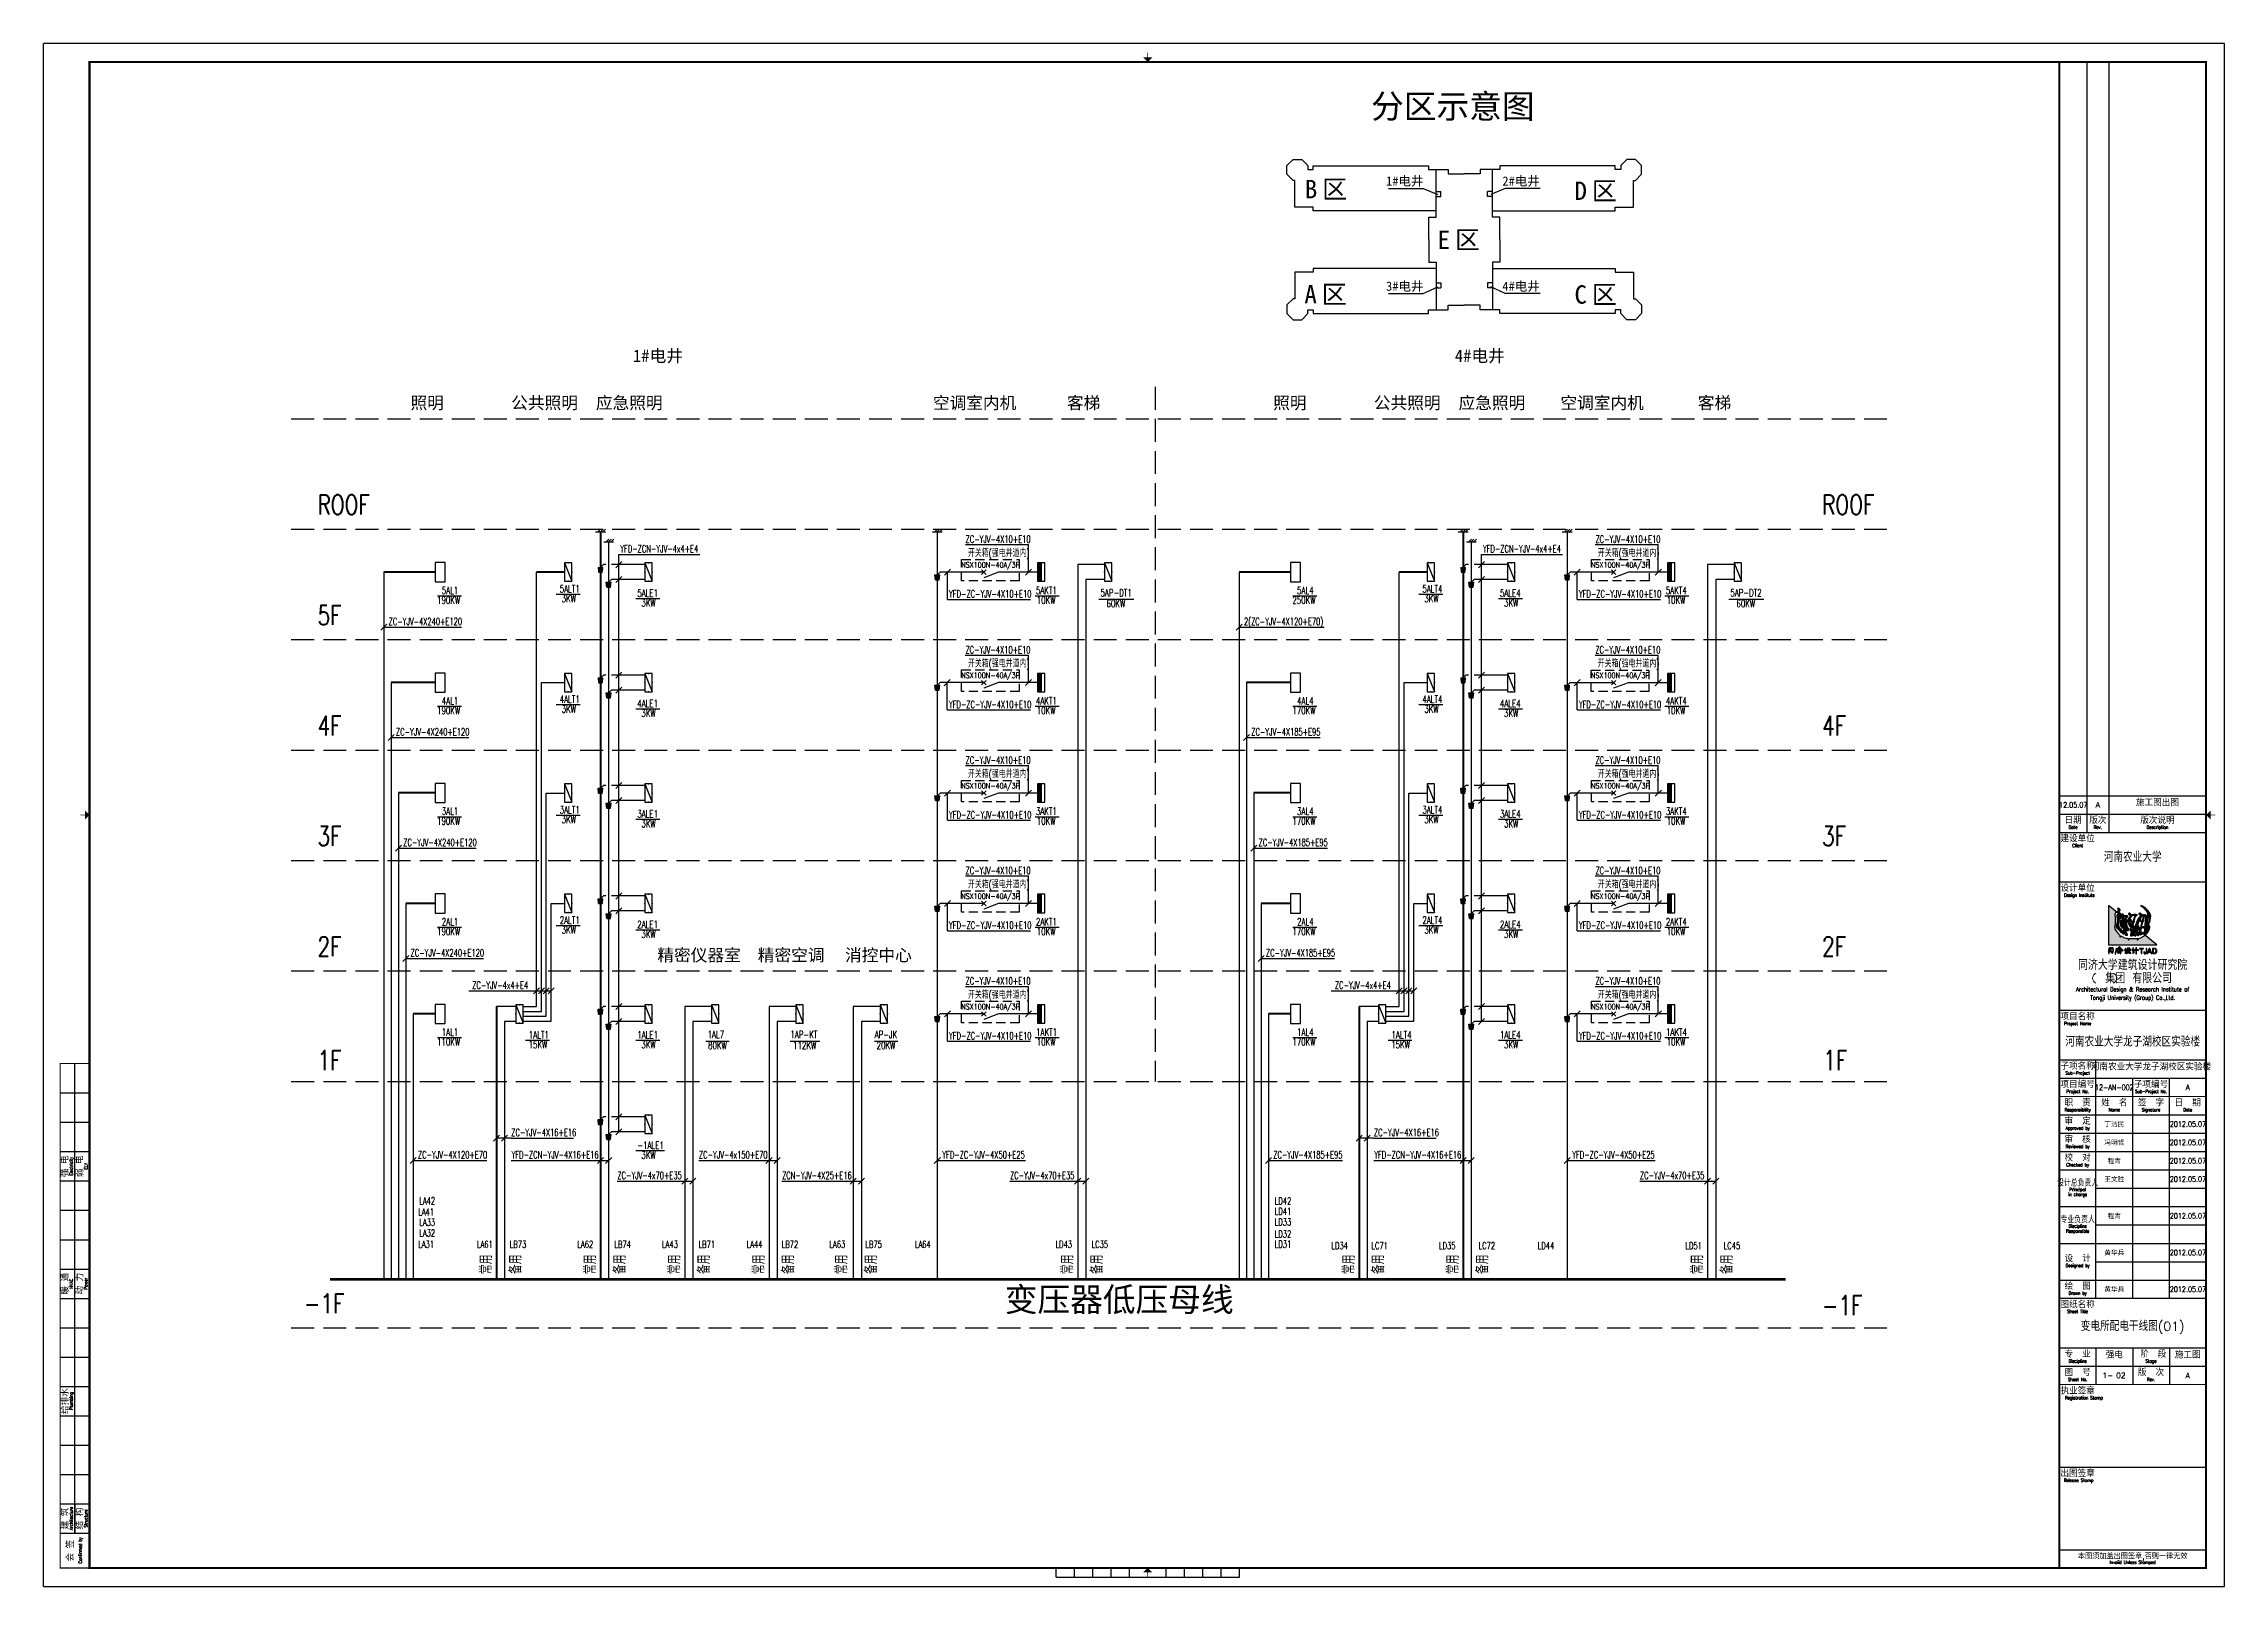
# Model space of a CAD drawing. Extents: x -336391 to 664021, y -458009 to -178412.
# Drawn here: x -336391 to -217491, y -458009 to -373909 of the extents above; entities that cross this region are included whole.
import ezdxf
from ezdxf.enums import TextEntityAlignment as Align

# ---------------------------------------------------------------- set-up
doc = ezdxf.new("R2010")
doc.units = 0
doc.header["$LTSCALE"] = 1000
doc.header["$MEASUREMENT"] = 0
doc.linetypes.add('DASH', pattern=[0.35, 0.25, -0.1])
doc.linetypes.add('DASHED2', pattern=[0.375, 0.25, -0.125])
doc.layers.get('0').update_dxf_attribs({"linetype": 'CONTINUOUS'})
for name, color, linetype in [('A-墙线', 7, 'CONTINUOUS'), ('AXIS', 3, 'CONTINUOUS'), ('EQUIP', 3, 'CONTINUOUS'), ('SIG_TEXT', 7, 'CONTINUOUS'), ('STAIR', 4, 'CONTINUOUS'), ('WALL', 7, 'CONTINUOUS'), ('WIRE-照明', 6, 'CONTINUOUS'), ('图框', 7, 'CONTINUOUS'), ('房间名称', 7, 'CONTINUOUS'), ('电气-文字', 4, 'CONTINUOUS')]:
    doc.layers.add(name, color=color, linetype=linetype)
doc.layers.add('WIRE', color=6, linetype='CONTINUOUS', lineweight=50)
doc.styles.add('_TCH_LABEL', font='COMPLEX', dxfattribs={"bigfont": 'GBCBIG'})
doc.styles.add('HT', font='simhei.ttf')
doc.styles.add('HZ', font='tjromans.shx', dxfattribs={"width": 0.75, "bigfont": 'tjhztxt.shx'})
doc.styles.add('HZTXT', font='tj-romans1.shx', dxfattribs={"width": 0.6, "bigfont": 'hztxt.shx'})
doc.styles.get("Standard").update_dxf_attribs({"font": 'simplex.shx', "bigfont": 'hztxt.shx'})
doc.styles.add('STYLE2', font='')
doc.styles.add('TKZ1_tjhts.shx', font='tjromant.shx', dxfattribs={"bigfont": 'tjhts.shx'})
doc.styles.add('TKZ2_tjkts.shx', font='tjromant.shx', dxfattribs={"bigfont": 'tjkts.shx'})
doc.styles.add('黑体', font='simhei.ttf')
doc.styles.get('STYLE2').set_extended_font_data('SimSun')

msp = doc.modelspace()

# ---------------------------------------------------------------- texts
at = {"layer": 'AXIS', "color": 7, "style": 'HZ', "width": 0.75}
for s, p in [('ROOF', (-321454.9, -399579.2)), ('ROOF', (-239421.7, -399579.2)), ('5F', (-321454.9, -405600.2)), ('4F', (-321454.9, -411621.2)), ('4F', (-239421.7, -411621.2)), ('3F', (-321454.9, -417642.2)), ('3F', (-239421.7, -417642.2)), ('2F', (-321454.9, -423663.2)), ('2F', (-239421.7, -423663.2)), ('1F', (-321454.9, -429867.1)), ('1F', (-239355.1, -429863.6)), ('-1F', (-322187.8, -443121.1)), ('-1F', (-239421.7, -443222.6))]:
    msp.add_text(s, height=1066.67, dxfattribs=at).set_placement(p)
at = {"layer": 'SIG_TEXT', "color": 7, "style": 'STYLE2'}
for s, p in [('1#电井', (-304258.5, -391258)), ('4#电井', (-259450.4, -391258)), ('照明', (-316384.1, -393823.3)), ('公共照明 ', (-310894.1, -393823.3)), ('应急照明 ', (-306277.9, -393823.3)), ('空调室内机', (-287904.3, -393823.3)), ('客梯', (-280598.1, -393823.3)), ('照明', (-269350.9, -393823.3)), ('公共照明 ', (-263860.9, -393823.3)), ('应急照明 ', (-259244.6, -393823.3)), ('空调室内机', (-253691.6, -393823.3)), ('客梯', (-246198.6, -393823.3)), ('精密仪器室', (-302926.8, -423928.2)), ('精密空调', (-297452.1, -423928.2)), ('消控中心', (-292692.8, -423928.2))]:
    msp.add_text(s, height=666.67, dxfattribs=at).set_placement(p)
at = {"layer": 'SIG_TEXT'}
for s, style, width, p in [('YFD-ZCN-YJV-4x4+E4', 'HZ', 0.6, (-304948.6, -401644.1)), ('ZC-YJV-4X10+E10', 'HZ', 0.6, (-286121.8, -401123.8)), ('开关箱(强电井道内)', 'HZTXT', 0.7, (-285995.7, -401885.1, -4074.5)), ('YFD-ZCN-YJV-4x4+E4', 'HZ', 0.6, (-257915.4, -401644.1)), ('ZC-YJV-4X10+E10', 'HZ', 0.6, (-251779, -401123.8)), ('开关箱(强电井道内)', 'HZTXT', 0.7, (-251652.9, -401885.1, -4074.5)), ('5AL1', 'HZ', 0.7, (-314681.1, -403913.4)), ('5ALT1', 'HZ', 0.7, (-308250.3, -403829.8)), ('5ALE1', 'HZ', 0.7, (-304019.7, -404060.1)), ('YFD-ZC-YJV-4X10+E10', 'HZ', 0.6, (-287024.5, -404106.2)), ('5AKT1', 'HZ', 0.7, (-282285.5, -403913.4)), ('5AP-DT1', 'HZ', 0.7, (-278766.2, -404040.3)), ('5AL4', 'HZ', 0.7, (-268047.8, -403913.4)), ('5ALT4', 'HZ', 0.7, (-261217, -403829.8)), ('5ALE4', 'HZ', 0.7, (-256986.4, -404060.1)), ('YFD-ZC-YJV-4X10+E10', 'HZ', 0.6, (-252681.8, -404106.3)), ('5AKT4', 'HZ', 0.7, (-247942.7, -403913.4)), ('5AP-DT2', 'HZ', 0.7, (-244423.5, -404040.3)), ('ZC-YJV-4X240+E120', 'HZ', 0.6, (-317577.5, -405609.5)), ('2(ZC-YJV-4X120+E70)', 'HZ', 0.6, (-270944.2, -405609.5)), ('ZC-YJV-4X10+E10', 'HZ', 0.6, (-286127.3, -407150.1)), ('开关箱(强电井道内)', 'HZTXT', 0.7, (-285995.7, -407906.1, -4074.5)), ('ZC-YJV-4X10+E10', 'HZ', 0.6, (-251784.6, -407150.1)), ('开关箱(强电井道内)', 'HZTXT', 0.7, (-251658.5, -407911.4, -4074.5)), ('4AL1', 'HZ', 0.7, (-314681.1, -409934.3)), ('4ALT1', 'HZ', 0.7, (-308250.3, -409850.8)), ('4ALE1', 'HZ', 0.7, (-304019.7, -410081.1)), ('YFD-ZC-YJV-4X10+E10', 'HZ', 0.6, (-287030.1, -410132.5)), ('4AKT1', 'HZ', 0.7, (-282285.5, -409934.3)), ('4AL4', 'HZ', 0.7, (-268047.8, -409934.4)), ('4ALT4', 'HZ', 0.7, (-261217, -409850.8)), ('4ALE4', 'HZ', 0.7, (-256986.4, -410081.1)), ('YFD-ZC-YJV-4X10+E10', 'HZ', 0.6, (-252687.4, -410132.5)), ('4AKT4', 'HZ', 0.7, (-247942.7, -409934.4)), ('ZC-YJV-4X240+E120', 'HZ', 0.6, (-317177.5, -411630.5)), ('ZC-YJV-4X185+E95', 'HZ', 0.6, (-270544.2, -411630.5)), ('ZC-YJV-4X10+E10', 'HZ', 0.6, (-286121.8, -413165.8)), ('开关箱(强电井道内)', 'HZTXT', 0.7, (-285995.7, -413927.1, -4074.5)), ('ZC-YJV-4X10+E10', 'HZ', 0.6, (-251779, -413165.8)), ('开关箱(强电井道内)', 'HZTXT', 0.7, (-251652.9, -413927.1, -4074.5)), ('3AL1', 'HZ', 0.7, (-314681.1, -415955.3)), ('3ALT1', 'HZ', 0.7, (-308250.3, -415871.8)), ('3ALE1', 'HZ', 0.7, (-304019.7, -416102.1)), ('YFD-ZC-YJV-4X10+E10', 'HZ', 0.6, (-287024.5, -416148.2)), ('3AKT1', 'HZ', 0.7, (-282285.5, -415955.3)), ('3AL4', 'HZ', 0.7, (-268047.8, -415955.3)), ('3ALT4', 'HZ', 0.7, (-261217, -415871.8)), ('3ALE4', 'HZ', 0.7, (-256986.4, -416102.1)), ('YFD-ZC-YJV-4X10+E10', 'HZ', 0.6, (-252681.8, -416148.2)), ('3AKT4', 'HZ', 0.7, (-247942.7, -415955.4)), ('ZC-YJV-4X240+E120', 'HZ', 0.6, (-316777.5, -417651.5)), ('ZC-YJV-4X185+E95', 'HZ', 0.6, (-270144.2, -417651.5)), ('ZC-YJV-4X10+E10', 'HZ', 0.6, (-286121.8, -419186.8)), ('开关箱(强电井道内)', 'HZTXT', 0.7, (-285995.7, -419948.1, -4074.5)), ('ZC-YJV-4X10+E10', 'HZ', 0.6, (-251779, -419186.8)), ('开关箱(强电井道内)', 'HZTXT', 0.7, (-251652.9, -419948.1, -4074.5)), ('2AL1', 'HZ', 0.7, (-314681.1, -421976.3)), ('2ALT1', 'HZ', 0.7, (-308250.3, -421892.8)), ('2ALE1', 'HZ', 0.7, (-304019.7, -422123.1)), ('YFD-ZC-YJV-4X10+E10', 'HZ', 0.6, (-287024.5, -422169.2)), ('2AKT1', 'HZ', 0.7, (-282285.5, -421976.3)), ('2AL4', 'HZ', 0.7, (-268047.8, -421976.3)), ('2ALT4', 'HZ', 0.7, (-261217, -421892.8)), ('2ALE4', 'HZ', 0.7, (-256986.4, -422123.1)), ('YFD-ZC-YJV-4X10+E10', 'HZ', 0.6, (-252681.8, -422169.2)), ('2AKT4', 'HZ', 0.7, (-247942.7, -421976.3)), ('ZC-YJV-4X240+E120', 'HZ', 0.6, (-316377.5, -423672.5)), ('ZC-YJV-4X185+E95', 'HZ', 0.6, (-269744.2, -423672.5)), ('ZC-YJV-4x4+E4', 'HZ', 0.6, (-313020.3, -425438.7)), ('ZC-YJV-4X10+E10', 'HZ', 0.6, (-286121.8, -425207.7)), ('开关箱(强电井道内)', 'HZTXT', 0.7, (-285995.7, -425969, -4074.5)), ('ZC-YJV-4x4+E4', 'HZ', 0.6, (-265987, -425438.7)), ('ZC-YJV-4X10+E10', 'HZ', 0.6, (-251779, -425207.8)), ('开关箱(强电井道内)', 'HZTXT', 0.7, (-251652.9, -425969.1, -4074.5)), ('1AL1', 'HZ', 0.7, (-314681.1, -427997.3)), ('1ALT1', 'HZ', 0.7, (-309932.7, -428144.1)), ('1ALE1', 'HZ', 0.7, (-304019.7, -428144.1)), ('1AL7', 'HZ', 0.7, (-300189.5, -428124.2)), ('1AP-KT', 'HZ', 0.7, (-295672.8, -428124.2)), ('AP-JK', 'HZ', 0.7, (-291078.5, -428124.2)), ('YFD-ZC-YJV-4X10+E10', 'HZ', 0.6, (-287024.5, -428190.2)), ('1AKT1', 'HZ', 0.7, (-282275.3, -427997.3)), ('1AL4', 'HZ', 0.7, (-268047.8, -427997.3)), ('1ALT4', 'HZ', 0.7, (-262899.4, -428144.1)), ('1ALE4', 'HZ', 0.7, (-256986.4, -428144.1)), ('YFD-ZC-YJV-4X10+E10', 'HZ', 0.6, (-252681.8, -428190.2)), ('1AKT4', 'HZ', 0.7, (-247932.6, -427997.3)), ('ZC-YJV-4X16+E16', 'HZ', 0.6, (-310890.7, -433463.5)), ('-1ALE1', 'HZ', 0.7, (-304019.7, -434165.1)), ('ZC-YJV-4X16+E16', 'HZ', 0.6, (-263857.5, -433463.5)), ('ZC-YJV-4X120+E70', 'HZ', 0.6, (-315977.5, -434680.7)), ('YFD-ZCN-YJV-4X16+E16', 'HZ', 0.6, (-310875.3, -434680.6)), ('ZC-YJV-4x150+E70', 'HZ', 0.6, (-300657.2, -434680.6)), ('YFD-ZC-YJV-4X50+E25', 'HZ', 0.6, (-287389.5, -434680.6)), ('ZC-YJV-4X185+E95', 'HZ', 0.6, (-269344.2, -434680.7)), ('YFD-ZCN-YJV-4X16+E16', 'HZ', 0.6, (-263842, -434680.7)), ('YFD-ZC-YJV-4X50+E25', 'HZ', 0.6, (-253046.8, -434680.6)), ('ZC-YJV-4x70+E35', 'HZ', 0.6, (-305105.8, -435803)), ('ZCN-YJV-4X25+E16', 'HZ', 0.6, (-296123.8, -435803)), ('ZC-YJV-4x70+E35', 'HZ', 0.6, (-283697.8, -435803)), ('ZC-YJV-4x70+E35', 'HZ', 0.6, (-249355, -435803))]:
    msp.add_text(s, height=400, dxfattribs=dict(at, style=style, width=width)).set_placement(p)
at = {"layer": 'SIG_TEXT', "style": 'HZ', "width": 0.7}
for p in [(-284761.5, -402472.5), (-250418.8, -402472.5), (-284761.5, -408493.5), (-250424.3, -408498.8), (-284761.5, -414514.5), (-250418.8, -414514.5), (-284761.5, -420535.5), (-250418.8, -420535.5), (-284761.5, -426556.5), (-250418.8, -426556.5)]:
    msp.add_text('NSX100N-40A/3P', height=300, dxfattribs=at).set_placement(p, align=Align.CENTER)
for s, p in [('190KW', (-314307.3, -404244)), ('3KW', (-307752.9, -404159.7)), ('3KW', (-303407.2, -404390)), ('10KW', (-281729.3, -404244)), ('60KW', (-277926.4, -404432.2)), ('250KW', (-267674.1, -404244)), ('3KW', (-260719.7, -404159.7)), ('3KW', (-256373.9, -404390)), ('10KW', (-247386.6, -404244)), ('60KW', (-243583.6, -404432.2)), ('190KW', (-314307.3, -410265)), ('3KW', (-307752.9, -410180.7)), ('10KW', (-281729.3, -410265)), ('170KW', (-267674.1, -410265)), ('3KW', (-260719.7, -410180.7)), ('10KW', (-247386.6, -410265)), ('3KW', (-303407.2, -410411)), ('3KW', (-256373.9, -410411)), ('190KW', (-314307.3, -416286)), ('3KW', (-307752.9, -416201.7)), ('10KW', (-281729.3, -416286)), ('170KW', (-267674.1, -416286)), ('3KW', (-260719.7, -416201.7)), ('10KW', (-247386.6, -416286)), ('3KW', (-303407.2, -416432)), ('3KW', (-256373.9, -416432)), ('3KW', (-307752.9, -422222.7)), ('3KW', (-260719.7, -422222.7)), ('190KW', (-314307.3, -422307)), ('3KW', (-303407.2, -422453)), ('10KW', (-281729.3, -422307)), ('170KW', (-267674.1, -422307)), ('3KW', (-256373.9, -422453)), ('10KW', (-247386.6, -422307)), ('110KW', (-314307.3, -428328)), ('15KW', (-309435.3, -428474)), ('3KW', (-303407.2, -428474)), ('80KW', (-299650.9, -428516.2)), ('112KW', (-294891.6, -428516.2)), ('20KW', (-290462.2, -428516.2)), ('10KW', (-281729.3, -428328)), ('170KW', (-267674.1, -428328)), ('15KW', (-262402.1, -428474)), ('3KW', (-256373.9, -428474)), ('10KW', (-247386.6, -428328)), ('3KW', (-303407.2, -434495))]:
    msp.add_text(s, height=400, dxfattribs=at).set_placement(p, align=Align.MIDDLE)
for s, p in [('常用', (-311937.3, -440984.9)), ('备用', (-310330.4, -440984.9)), ('常用', (-306262.2, -440984.9)), ('备用', (-304655.3, -440984.9)), ('常用', (-301667.9, -440984.9)), ('备用', (-300061, -440984.9)), ('常用', (-297073.6, -440984.9)), ('备用', (-295466.7, -440984.9)), ('常用', (-292560.8, -440984.9)), ('备用', (-290953.9, -440984.9)), ('常用', (-280244.6, -440984.9)), ('备用', (-278637.7, -440984.9)), ('常用', (-264904.1, -440984.9)), ('备用', (-263297.2, -440984.9)), ('常用', (-259229, -440985)), ('备用', (-257622.1, -440985)), ('常用', (-245901.9, -440984.9)), ('备用', (-244295, -440984.9))]:
    msp.add_text(s, height=666.67, rotation=90, dxfattribs=at).set_placement(p)
at = {"layer": 'STAIR', "linetype": 'DASH', "ltscale": 5, "style": 'HT'}
msp.add_text('变压器低压母线', height=1306.96, dxfattribs=at).set_placement((-283986.7, -443023.4))
at = {"layer": '图框', "style": 'TKZ1_tjhts.shx'}
for s, height, p in [('变电所配电干线图(01)', 500, (-222490.6, -443830.5)), ('1-', 300, (-223844.3, -446508.9)), ('02', 300, (-223135.3, -446508.9))]:
    msp.add_text(s, height=height, dxfattribs=at).set_placement(p, align=Align.MIDDLE_CENTER)
at = {"layer": '房间名称', "style": 'HT'}
for s, height, p in [('分区示意图', 1306.96, (-264013.5, -377976.6)), ('B', 1000, (-267627.3, -382339.3)), ('区', 1000, (-266682.2, -382339.3)), ('1#电井', 500, (-263200, -381649)), ('2#电井', 500, (-256857.6, -381649)), ('D', 1000, (-252924.6, -382429.6)), ('区', 1000, (-251979.4, -382429.6)), ('区', 1000, (-259442.6, -385097.3)), ('E', 1000, (-260387.7, -385097.3)), ('A', 1000, (-267650.9, -388071)), ('区', 1000, (-266705.8, -388071)), ('3#电井', 500, (-263200, -387381.6)), ('4#电井', 500, (-256857.6, -387381.6)), ('C', 1000, (-252924.6, -388084.5)), ('区', 1000, (-251979.4, -388084.5))]:
    msp.add_text(s, height=height, dxfattribs=at).set_placement(p)
at = {"layer": '电气-文字', "style": 'HZ', "width": 0.7}
for s, p in [('LA41', (-315536.2, -437597.6)), ('LA42', (-315478.6, -436992)), ('LA33', (-315478.6, -438166.7)), ('LA32', (-315478.6, -438748.8)), ('LA31', (-315536.2, -439360.6))]:
    msp.add_text(s, height=384, dxfattribs=at).set_placement(p, align=Align.MIDDLE_CENTER)
for s, p in [('LD42', (-269264.9, -437194.3)), ('LD41', (-269264.9, -437757.7)), ('LD33', (-269264.9, -438341.7)), ('LD32', (-269264.9, -438985.8)), ('LA61', (-312767.9, -439552.8)), ('LB73', (-310974.6, -439552.8)), ('LA62', (-307288.9, -439552.8)), ('LB74', (-305270.1, -439552.8)), ('LA43', (-302671.4, -439552.8)), ('LB71', (-300684.9, -439552.8)), ('LA44', (-298061.7, -439552.8)), ('LB72', (-296148.5, -439552.8)), ('LA63', (-293546.3, -439552.8)), ('LB75', (-291586.3, -439552.8)), ('LA64', (-288887.8, -439552.8)), ('LD43', (-281217.4, -439552.8)), ('LC35', (-279249.7, -439552.8)), ('LD31', (-269264.9, -439545.7)), ('LD34', (-266176.8, -439631.9)), ('LC71', (-263996.5, -439631.9)), ('LD35', (-260311.3, -439631.9)), ('LC72', (-258152.1, -439631.9)), ('LD44', (-254923.8, -439631.9)), ('LD51', (-246876.1, -439631.9)), ('LC45', (-244789, -439631.9))]:
    msp.add_text(s, height=384, dxfattribs=at).set_placement(p)

# ---------------------------------------------------------------- blocks, each defined once
blk = doc.blocks.new('TJAD_TK_LOGO')
for points in [[(0.309, 0.239, -0.055111), (0.298, 0.218, -0.399817), (0.289, 0.213, -0.15154), (0.281, 0.216, -0.301448), (0.281, 0.226, 0.010306), (0.289, 0.248, -0.01851), (0.216, 0.33, -0.103184), (0.157, 0.423, -0.120959), (0.156, 0.5, 0.063512), (0.168, 0.638, 0.024265), (0.163, 0.716, -0.039016), (0.159, 0.759, -0.148803), (0.167, 0.795, -0.063522), (0.19, 0.819, -0.021561), (0.199, 0.827), (0, 0.989), (0, 0.014), (1.2, 0.014), (0.901, 0.256, -0.02734), (0.87, 0.232, -0.056811), (0.802, 0.195, -0.043653), (0.743, 0.178, 0.070224), (0.74, 0.168, -0.155586), (0.734, 0.146, -0.268078), (0.715, 0.144, 0.046034), (0.714, 0.151, -0.10837), (0.716, 0.158, 0.067272), (0.719, 0.172, 0.007869), (0.606, 0.171, -0.018474), (0.519, 0.174, 0.089356), (0.513, 0.16, -0.084297), (0.509, 0.144, -0.378712), (0.498, 0.137, -0.129516), (0.487, 0.142, 0.010082), (0.489, 0.148, -0.06366), (0.493, 0.159, -0.047427), (0.496, 0.17, 0.412458), (0.493, 0.175, 0.04646), (0.459, 0.179, -0.083304), (0.398, 0.192, -0.056916)], [(0.278, 0.851, 0.150805), (0.286, 0.87, 0.118181), (0.284, 0.888, 0.061251), (0.278, 0.901, 0.110829), (0.266, 0.912, 0.065976), (0.248, 0.919, 0.129921), (0.229, 0.92, 0.40681), (0.226, 0.916, 0.07663), (0.23, 0.907, -0.019502), (0.237, 0.896, -0.085799), (0.241, 0.884, -0.150999), (0.235, 0.858, -0.086307), (0.225, 0.846, -0.019332), (0.206, 0.833, 0.015742), (0.199, 0.827), (0.264, 0.775, -0.014783), (0.267, 0.774, -0.092021), (0.285, 0.767, -0.021612), (0.299, 0.758, 0.020501), (0.302, 0.757, -0.138406), (0.302, 0.756, -0.004327), (0.304, 0.756, 0.041521), (0.307, 0.755, 0.017006), (0.309, 0.756, 0.175362), (0.313, 0.76, 0.115175), (0.313, 0.77, 0.133458), (0.302, 0.795, 0.090138), (0.282, 0.811, 0.068529), (0.267, 0.817, -0.013934), (0.257, 0.819, -0.201719), (0.25, 0.824, -0.378426), (0.25, 0.831, -0.084166), (0.26, 0.837, 0.070184)], [(0.264, 0.775, 0.064867), (0.248, 0.774, 0.116531), (0.226, 0.765, 0.208218), (0.216, 0.75, 0.02194), (0.216, 0.741, -0.003556), (0.223, 0.64, -0.008585), (0.225, 0.606, -0.036626), (0.224, 0.587, -0.030322), (0.219, 0.565, 0.008639), (0.208, 0.528, 0.029199), (0.201, 0.493, 0.047639), (0.199, 0.469, 0.083135), (0.203, 0.45, 0.077424), (0.222, 0.419, 0.095524), (0.251, 0.392, 0.133345), (0.255, 0.391, 0.037671), (0.266, 0.395, -0.074764), (0.289, 0.401, -0.017227), (0.311, 0.402, 0.103318), (0.324, 0.403, 0.529251), (0.324, 0.406, 0.058891), (0.31, 0.414, -0.106556), (0.272, 0.441, -0.157893), (0.244, 0.5, -0.090292), (0.241, 0.541, -0.061166), (0.257, 0.612, -0.11155), (0.27, 0.637, -0.016825), (0.293, 0.661, -0.002917), (0.333, 0.697, 0.013927), (0.345, 0.708)], [(0.474, 0.731, 0.018572), (0.473, 0.731), (0.473, 0.732, 0.06936), (0.47, 0.733, 0.047212), (0.46, 0.735, 0.024282), (0.443, 0.735, -0.000753), (0.412, 0.735, -0.013374), (0.392, 0.736, -0.164458), (0.382, 0.74, -0.15617), (0.376, 0.751, 0.064833), (0.371, 0.765, 0.17195), (0.36, 0.774, 0.077232), (0.348, 0.779, 0.099365), (0.341, 0.778, 0.128164), (0.335, 0.776, 0.199677), (0.331, 0.766, 0.156287), (0.335, 0.754, 0.086381), (0.343, 0.746, 0.029794), (0.351, 0.742, -0.218512), (0.359, 0.734, -0.050196), (0.36, 0.726, -0.223734), (0.356, 0.72, -0.013892), (0.345, 0.708), (0.359, 0.697, -0.00619), (0.387, 0.712, -0.093205), (0.434, 0.721, -0.103421), (0.439, 0.72, -0.384925), (0.441, 0.717, -0.045853), (0.438, 0.703, -0.014561), (0.423, 0.658, 0.006316), (0.419, 0.648), (0.432, 0.637, -0.003465), (0.435, 0.644, -0.002724), (0.456, 0.704, -0.338072), (0.461, 0.707, 0.005218), (0.473, 0.707, 0.309415), (0.476, 0.708, 0.132077), (0.479, 0.71, 0.147744), (0.481, 0.715, 0.135646), (0.481, 0.723, 0.18433)], [(0.756, 0.375, 0.010654), (0.758, 0.371, 0.091005), (0.765, 0.363, 0.311976), (0.77, 0.363)]]:
    blk.add_hatch(color=256).paths.add_polyline_path(points)
h = blk.add_hatch(color=256)
h.paths.add_polyline_path([(0.393, 0.563, -0.011586), (0.397, 0.579, 0.253288), (0.396, 0.579, 0.095247), (0.388, 0.58, -0.0106), (0.376, 0.58, -0.133876), (0.361, 0.583, -0.082431), (0.345, 0.596, -0.01622), (0.332, 0.612, 0.042319), (0.324, 0.621, 0.140851), (0.317, 0.624, 0.145933), (0.308, 0.622, 0.038492), (0.302, 0.618), (0.302, 0.618, 0.000616), (0.3, 0.616, 0.032553), (0.298, 0.615, 0.095329), (0.294, 0.61, 0.096767), (0.291, 0.597, -0.001525), (0.288, 0.574, 0.034244), (0.285, 0.552, 0.085899), (0.292, 0.504, 0.097395), (0.314, 0.467, 0.083463), (0.339, 0.445, 0.098864), (0.352, 0.441, 0.30663), (0.356, 0.443, 0.075685), (0.361, 0.453, 0.009946), (0.371, 0.491, -0.023424), (0.378, 0.51, 0.034776)])
h.paths.add_polyline_path([(0.333, 0.372, 0.321528), (0.33, 0.377, 0.021484), (0.291, 0.382, 0.022843), (0.282, 0.382, 0.102534), (0.276, 0.381, 0.130045), (0.272, 0.378, 0.267367), (0.271, 0.374, -0.005872), (0.276, 0.364, 0.058515), (0.28, 0.355, 0.081344), (0.295, 0.338, 0.099387), (0.309, 0.33, 0.035917), (0.315, 0.328, 0.245908), (0.318, 0.33, 0.105203), (0.327, 0.349, -0.034055), (0.332, 0.365, 0.056891)])
h.paths.add_polyline_path([(0.431, 0.34, 0.245812), (0.436, 0.359, 0.065072), (0.425, 0.393, 0.134826), (0.425, 0.393, -0.114996), (0.425, 0.394, 0.061748), (0.418, 0.405, 0.16919), (0.41, 0.409, 0.009694), (0.393, 0.411, 0.017654), (0.382, 0.412, 0.044621), (0.374, 0.411, 0.15913), (0.368, 0.408, 0.263058), (0.367, 0.404, 0.037983), (0.375, 0.384, -0.091013), (0.378, 0.375, -0.183458), (0.376, 0.37, -0.186991), (0.37, 0.367, -0.076588), (0.364, 0.367, 0.012233), (0.357, 0.368, 0.175338), (0.353, 0.367, 0.023216), (0.34, 0.33, 0.04069), (0.336, 0.312, 0.28537), (0.339, 0.306, 0.048651), (0.347, 0.302, -0.083296), (0.359, 0.295, 0.044689), (0.367, 0.289, 0.196761), (0.378, 0.288, 0.127879), (0.395, 0.298, 0.050671)])
h.paths.add_polyline_path([(0.463, 0.285, 0.013244), (0.461, 0.293, 0.042352), (0.454, 0.311, 0.086452), (0.451, 0.314, 0.181931), (0.447, 0.314, 0.105167), (0.437, 0.307, 0.063777), (0.422, 0.289, 0.079039), (0.415, 0.273, 0.295118), (0.417, 0.263, 0.12746), (0.426, 0.259, 0.051219), (0.438, 0.258, -0.006938), (0.459, 0.255, 0.101871), (0.472, 0.256, 0.282022), (0.475, 0.26, 0.127329), (0.473, 0.266), (0.473, 0.266, -0.004335)])
h.paths.add_polyline_path([(0.658, 0.308, -0.058552), (0.645, 0.335, -0.043685), (0.641, 0.359, 0.088622), (0.637, 0.372, 0.151789), (0.622, 0.385, -0.046532), (0.606, 0.394, 0.04555), (0.599, 0.398, 0.043142), (0.597, 0.399), (0.597, 0.399, 0.251715), (0.586, 0.396, 0.137334), (0.576, 0.371, -0.022108), (0.571, 0.349, 0.025269), (0.557, 0.305, -0.028381), (0.55, 0.284, 0.095667), (0.544, 0.258, 0.266705), (0.554, 0.241, 0.133638), (0.581, 0.24, 0.117773), (0.634, 0.259, 0.081266), (0.66, 0.285, 0.080524), (0.663, 0.292), (0.663, 0.292), (0.664, 0.292), (0.664, 0.295), (0.663, 0.295, 0.059624)])
h.paths.add_polyline_path([(0.568, 0.406, 0.121011), (0.564, 0.41, 0.051248), (0.55, 0.42, 0.077555), (0.545, 0.422, 0.238499), (0.542, 0.421, 0.167798), (0.541, 0.418, 0.09655), (0.541, 0.4, -0.014406), (0.543, 0.392, -0.00033), (0.545, 0.375, 0.1059), (0.551, 0.357, 0.313865), (0.556, 0.357, 0.231713), (0.56, 0.364, 0.026659), (0.564, 0.385, -0.007425), (0.568, 0.4, 0.16995)])
h.paths.add_polyline_path([(0.679, 0.25, 0.082015), (0.68, 0.258, 0.360369), (0.675, 0.264, 0.094324), (0.668, 0.263, 0.109868), (0.666, 0.263, -0.017853), (0.664, 0.262), (0.663, 0.262, 0.095638), (0.652, 0.251, 0.069381), (0.647, 0.242, 0.391778), (0.649, 0.238, 0.16265), (0.658, 0.237, 0.029698), (0.663, 0.239), (0.664, 0.239, 0.027865), (0.674, 0.243, 0.232972)])
h.paths.add_polyline_path([(0.765, 0.309, -0.00792), (0.766, 0.312, -0.04061), (0.767, 0.316, 0.057732), (0.769, 0.323, 0.231089), (0.766, 0.331, 0.223752), (0.755, 0.33, 0.032861), (0.734, 0.315, -0.012035), (0.716, 0.303, 0.160241), (0.7, 0.287, 0.160304), (0.7, 0.267, 0.221951), (0.709, 0.256, 0.080228), (0.726, 0.248, 0.124433), (0.741, 0.247, 0.177577), (0.748, 0.255, 0.06059), (0.758, 0.283, -0.013372)])
h = blk.add_hatch(color=256)
h.paths.add_polyline_path([(0.419, 0.648), (0.359, 0.697, 0.122439), (0.344, 0.679, 0.077208), (0.338, 0.662, 0.221374), (0.343, 0.64, -0.044103), (0.353, 0.625, 0.092474), (0.367, 0.606, 0.149827), (0.383, 0.599, 0.078107), (0.401, 0.6, 0.300992), (0.408, 0.607, 0.003448), (0.412, 0.624, -0.014936)])
h.paths.add_polyline_path([(0.448, 0.531, -0.118411), (0.466, 0.61), (0.432, 0.637, 0.013731), (0.424, 0.609, 0.354128), (0.426, 0.607, 0.149403), (0.425, 0.606, -0.033756), (0.429, 0.605, -0.301225), (0.432, 0.602, -0.067966), (0.431, 0.585, -0.155357), (0.425, 0.583, -0.0383), (0.418, 0.581, 0.394404), (0.414, 0.577, -0.002997), (0.393, 0.506, 0.027314), (0.376, 0.437, 0.262389), (0.377, 0.431, 0.054171), (0.409, 0.43, -0.120269), (0.432, 0.428, -0.238212), (0.445, 0.415, -0.030328), (0.452, 0.384, 0.177342), (0.459, 0.369, 0.189169), (0.473, 0.367, 0.024901), (0.494, 0.37, 0.43233), (0.503, 0.381, 0.054023), (0.499, 0.406, 0.072563), (0.493, 0.423, -0.024272), (0.473, 0.455, -0.09052)])
h.paths.add_polyline_path([(0.591, 0.509), (0.494, 0.587, 0.02545), (0.492, 0.572, 0.128799), (0.501, 0.52, 0.044216), (0.522, 0.484, 0.076323), (0.548, 0.46, 0.034366), (0.562, 0.452, 0.076032), (0.572, 0.449, 0.341488), (0.575, 0.451, 0.069217), (0.584, 0.479, 0.009229)])
h.paths.add_polyline_path([(0.606, 0.496, 0.003269), (0.602, 0.481, 0.051211), (0.597, 0.445, 0.204101), (0.599, 0.435, -0.011598), (0.623, 0.42, -0.044991), (0.66, 0.394, -0.200983), (0.669, 0.38, -0.006426), (0.679, 0.338, 0.079721), (0.687, 0.311, 0.326464), (0.691, 0.309, 0.087838), (0.695, 0.311, 0.087656), (0.715, 0.332, 0.286319), (0.72, 0.36, 0.076349), (0.701, 0.389, -0.160397), (0.676, 0.44), (0.676, 0.44)])
h.paths.add_polyline_path([(0.852, 0.297), (0.79, 0.347, 0.007087), (0.777, 0.301, 0.070922), (0.774, 0.275, 0.248353), (0.779, 0.265, 0.199635), (0.795, 0.268, -0.006886), (0.813, 0.275, 0.05678), (0.847, 0.293, 0.006803)])
h = blk.add_hatch(color=256)
h.paths.add_polyline_path([(0.712, 0.755, 0.083086), (0.708, 0.761, 0.127732), (0.701, 0.764, 0.060999), (0.673, 0.768, 0.050289), (0.649, 0.769, 0.061315), (0.626, 0.765, -0.058239), (0.605, 0.759, -0.023274), (0.577, 0.756, -0.318074), (0.565, 0.762, -0.012807), (0.546, 0.787, 0.176594), (0.527, 0.801, 0.141446), (0.512, 0.802, 0.254042), (0.501, 0.793, 0.094349), (0.5, 0.777, 0.272202), (0.507, 0.767, 0.06938), (0.523, 0.763, -0.099001), (0.54, 0.758, -0.173209), (0.549, 0.747, -0.244282), (0.547, 0.738, -0.042049), (0.531, 0.716, 0.019533), (0.504, 0.683, 0.074328), (0.489, 0.659, -0.003717), (0.466, 0.61), (0.494, 0.587, -0.03259), (0.498, 0.607, -0.114709), (0.504, 0.617), (0.507, 0.619), (0.509, 0.62), (0.512, 0.62), (0.514, 0.619), (0.523, 0.614), (0.529, 0.609), (0.548, 0.592), (0.554, 0.586), (0.555, 0.586, 0.137325), (0.563, 0.582, 0.052206), (0.581, 0.58, -0.039081), (0.596, 0.578, -0.061234), (0.6, 0.577, -0.389955), (0.602, 0.574, -0.015439), (0.601, 0.566, -0.009793), (0.592, 0.514, -0.001555), (0.591, 0.509), (0.606, 0.496, -0.005675), (0.613, 0.522, 0.021764), (0.624, 0.57, -0.037231), (0.627, 0.579, -0.166808), (0.63, 0.581, 0.014415), (0.637, 0.584, 0.232872), (0.642, 0.591, 0.087887), (0.641, 0.601, 0.002273), (0.638, 0.615, -0.178357), (0.638, 0.619, -0.001216), (0.651, 0.66, -0.011476), (0.664, 0.699, -0.017032), (0.676, 0.729, -0.192629), (0.689, 0.74, -0.05264), (0.702, 0.745, 0.121865), (0.712, 0.748, 0.384919)])
h.paths.add_polyline_path([(0.597, 0.737, -0.021509), (0.628, 0.747, -0.053885), (0.638, 0.749, -0.363115), (0.652, 0.741, -0.093078), (0.646, 0.705, 0.023125), (0.622, 0.626, -0.067346), (0.613, 0.603, -0.278742), (0.606, 0.6, -0.067064), (0.586, 0.602, -0.223721), (0.563, 0.619, -0.070697), (0.543, 0.661, -0.171192), (0.544, 0.69, -0.090372), (0.564, 0.717, -0.097027)], flags=16)
h = blk.add_hatch(color=256)
h.paths.add_polyline_path([(0.982, 0.688, -0.266995), (0.988, 0.691, -0.078548), (0.994, 0.689, -0.061401), (1.001, 0.685, -0.140506), (1.007, 0.676, -0.075077), (1.01, 0.653, -0.023792), (1.008, 0.62, 0.028581), (1.007, 0.585, 0.083513), (1.009, 0.572, 0.556873), (1.014, 0.571, 0.099876), (1.028, 0.596, 0.058859), (1.035, 0.633, 0.00868), (1.036, 0.66, -0.055868), (1.045, 0.71, 0.012909), (1.049, 0.719, 0.07627), (1.048, 0.734, 0.168287), (0.983, 0.856, 0.045812), (0.89, 0.946, 0.082299), (0.824, 0.983, 0.045024), (0.802, 0.988, 0.184323), (0.796, 0.987, 0.401214), (0.797, 0.985, 0.073894), (0.803, 0.98, 0.009968), (0.828, 0.967, -0.045085), (0.849, 0.953, -0.042435), (0.89, 0.913, -0.014659), (0.933, 0.859, -0.075958), (0.979, 0.767, 0.183281), (0.919, 0.704, 0.093166), (0.905, 0.577, 0.002645), (0.905, 0.539), (0.95, 0.539, -0.021718), (0.951, 0.561, -0.060902), (0.951, 0.563, -0.750169), (0.953, 0.563, -0.062141), (0.956, 0.558, -0.02804), (0.962, 0.541, -0.001207), (0.963, 0.539), (0.999, 0.539), (0.998, 0.542), (0.986, 0.581, -0.042759), (0.971, 0.648, -0.166183), (0.976, 0.68, -0.02967)])
h.paths.add_polyline_path([(0.921, 0.747, 0.337691), (0.922, 0.75, 0.234051), (0.918, 0.756, 0.085029), (0.898, 0.762, 0.109404), (0.867, 0.76, 0.027051), (0.842, 0.75, 0.096966), (0.82, 0.779, 0.147389), (0.788, 0.798, 0.110178), (0.765, 0.798, 0.193659), (0.754, 0.789, 0.105864), (0.751, 0.781, 0.322715), (0.756, 0.77, 0.090222), (0.775, 0.763, 0.021428), (0.79, 0.76, -0.062248), (0.802, 0.756, -0.0489), (0.814, 0.75, 0.061445), (0.828, 0.743, 0.045204), (0.773, 0.709, 0.105153), (0.746, 0.68, 0.017534), (0.699, 0.593, 0.04727), (0.677, 0.539), (0.731, 0.539, -0.016538), (0.733, 0.546, -0.06987), (0.755, 0.615, -0.55525), (0.762, 0.616, 0.087068), (0.773, 0.608, 0.000587), (0.779, 0.605, 0.051645), (0.781, 0.604, 0.002312), (0.798, 0.592, 0.1078), (0.815, 0.585, 0.06971), (0.83, 0.588, -0.002349), (0.824, 0.554, -0.014725), (0.822, 0.539), (0.839, 0.539, -0.003665), (0.842, 0.55, -0.003176), (0.85, 0.584, -0.214328), (0.855, 0.589, 0.079005), (0.864, 0.594, 0.136284), (0.869, 0.604, 0.042038), (0.87, 0.61, 0.121208), (0.869, 0.615, 0.033156), (0.864, 0.622, -0.089896), (0.861, 0.627, -0.153361), (0.862, 0.632, -0.00558), (0.876, 0.678, -0.02004), (0.892, 0.724, -0.10938), (0.9, 0.737, 0.024126), (0.911, 0.741, 0.094696)])
h.paths.add_polyline_path([(0.871, 0.737, -0.143663), (0.867, 0.714, 0.018808), (0.849, 0.654, -0.117601), (0.837, 0.612, -0.229986), (0.819, 0.61, -0.2857), (0.79, 0.639, -0.267121), (0.803, 0.697, -0.053371), (0.832, 0.724, -0.07094), (0.861, 0.743, -0.49062)], flags=16)
h = blk.add_hatch(color=256)
h.paths.add_polyline_path([(0.952, 0.5, -0.00262), (0.951, 0.526, -0.01182), (0.95, 0.539), (0.905, 0.539, 0.006126), (0.905, 0.449, 0.002492), (0.906, 0.412, 0.048247), (0.887, 0.46, 0.065909), (0.883, 0.465, 0.224936), (0.877, 0.467, 0.038284), (0.864, 0.466, -0.06616), (0.83, 0.465, -0.485088), (0.827, 0.467, -0.101913), (0.828, 0.487, -0.016956), (0.839, 0.539), (0.822, 0.539, -0.017973), (0.817, 0.52, -0.010562), (0.81, 0.476, -0.208845), (0.803, 0.461, -0.11949), (0.791, 0.457, -0.131776), (0.748, 0.465, -0.127624), (0.732, 0.488, -0.118385), (0.731, 0.539), (0.677, 0.539, 0.005191), (0.675, 0.533, 0.105733), (0.676, 0.44), (0.718, 0.405), (0.745, 0.405, -0.078177), (0.747, 0.414, -0.129583), (0.758, 0.426, -0.224047), (0.779, 0.429, -0.071036), (0.78, 0.429, 0.101063), (0.781, 0.428, -0.019588), (0.783, 0.428, -0.023828), (0.784, 0.427, -0.322257), (0.79, 0.416, -0.013384), (0.788, 0.405), (0.804, 0.405, -0.014271), (0.808, 0.414, -0.194353), (0.821, 0.43, -0.094044), (0.855, 0.439, -0.035175), (0.871, 0.44, -0.177154), (0.88, 0.432, -0.054292), (0.893, 0.405), (0.948, 0.405, 0.016129), (0.951, 0.417, 0.043741), (0.953, 0.46, 0.012835)])
h.paths.add_polyline_path([(1.021, 0.458), (1.011, 0.5), (0.999, 0.539), (0.963, 0.539, -0.013434), (0.968, 0.518, -0.01242), (0.972, 0.498, -0.017255), (0.974, 0.479, -0.024091), (0.974, 0.433, -0.03797), (0.971, 0.405), (1.012, 0.405, 0.01383), (1.019, 0.427, 0.116879)])
h.paths.add_polyline_path([(0.967, 0.319, 0.068823), (0.992, 0.356, 0.031999), (1.012, 0.405), (0.971, 0.405, -0.002893), (0.971, 0.403, -0.072675), (0.96, 0.375, -0.038888), (0.948, 0.355, -0.02059), (0.929, 0.332, -0.114728), (0.923, 0.326, -0.052839), (0.914, 0.32), (0.911, 0.319), (0.909, 0.319), (0.909, 0.322), (0.914, 0.334), (0.918, 0.341), (0.933, 0.363), (0.941, 0.383), (0.941, 0.384, 0.030329), (0.948, 0.405), (0.893, 0.405, -0.019139), (0.897, 0.395, -0.131139), (0.901, 0.371, -0.068706), (0.888, 0.337, -0.106182), (0.87, 0.312, -0.027075), (0.852, 0.297), (0.901, 0.256, 0.015633), (0.918, 0.272, -0.009266)])
h = blk.add_hatch(color=256)
h.paths.add_polyline_path([(0.798, 0.379, -0.041396), (0.804, 0.405), (0.788, 0.405, -0.011453), (0.786, 0.396, -0.01007), (0.783, 0.379, -0.034546), (0.778, 0.371, -0.087737), (0.77, 0.363), (0.79, 0.347), (0.79, 0.347, 0.020125)])
h.paths.add_polyline_path([(0.745, 0.405), (0.718, 0.405), (0.756, 0.375, -0.051476), (0.747, 0.393, -0.099669)])
h = blk.add_hatch(color=256)
h.paths.add_polyline_path([(0.109, -0.055, 0.215782), (0.096, -0.053, 0.067417), (0.088, -0.057, -0.168397), (0.072, -0.061, -0.018722), (0.056, -0.059, 0.069135), (0.037, -0.058, -0.211583), (0.032, -0.057, 0.012327), (0.027, -0.054, 0.18165), (0.023, -0.055, 0.234564), (0.014, -0.061, 0.06939), (0.009, -0.077, 0.040114), (0.004, -0.126, 0.00862), (0.004, -0.151, 0.034302), (0.003, -0.186, 0.240525), (0.011, -0.199, 0.151405), (0.014, -0.2, 0.254247), (0.016, -0.192, 0.038225), (0.017, -0.166, -0.061608), (0.019, -0.146, 0.026815), (0.022, -0.113, -0.054652), (0.026, -0.093, -0.028262), (0.029, -0.084, -0.253686), (0.038, -0.079, 0.007206), (0.049, -0.078, -0.006599), (0.073, -0.075, 0.009999), (0.084, -0.072, -0.062381), (0.093, -0.073, -0.15567), (0.099, -0.077, -0.051163), (0.105, -0.085, -0.102101), (0.107, -0.091, -0.03095), (0.107, -0.129, 0.010088), (0.107, -0.15, -0.131285), (0.104, -0.163, -0.019629), (0.101, -0.168, -0.485137), (0.096, -0.17, 0.001583), (0.093, -0.168, 0.165296), (0.088, -0.17, 0.24859), (0.085, -0.178, 0.066176), (0.088, -0.189, 0.038595), (0.091, -0.194, 0.378365), (0.095, -0.196, 0.077759), (0.104, -0.183, 0.016012), (0.112, -0.17, 0.054651), (0.118, -0.155, 0.087206), (0.123, -0.112, 0.064902), (0.117, -0.068, 0.144064)])
h.paths.add_polyline_path([(0.063, -0.093), (0.056, -0.093), (0.053, -0.094), (0.049, -0.096), (0.047, -0.097), (0.046, -0.1, 0.333571), (0.046, -0.104, 0.045952), (0.052, -0.107, 0.064784), (0.062, -0.109, 0.210865), (0.068, -0.107, 0.127927), (0.071, -0.102, 0.211886), (0.07, -0.096, 0.12013), (0.067, -0.094)], flags=17)
h.paths.add_polyline_path([(0.058, -0.146, -0.039434), (0.061, -0.152, 0.054133), (0.064, -0.158, 0.123184), (0.08, -0.15, 0.140353), (0.084, -0.143, 0.284617), (0.083, -0.139, -0.012464), (0.076, -0.135, 0.016141), (0.064, -0.126, -0.029736), (0.041, -0.127, -0.149024), (0.037, -0.13, 0.190304), (0.034, -0.134, 0.089845), (0.033, -0.143, 0.171078), (0.041, -0.157, 0.249801), (0.05, -0.159, 0.378768), (0.055, -0.153, 0.031236), (0.054, -0.146), (0.056, -0.144)], flags=17)
h.paths.add_polyline_path([(0.194, -0.081, -0.130766), (0.193, -0.083, -0.049), (0.189, -0.09, 0.175351), (0.187, -0.096, 0.389375), (0.189, -0.097, 0.146359), (0.197, -0.094, 0.079034), (0.202, -0.089, 0.101244), (0.205, -0.084, 0.132531), (0.205, -0.077, 0.067751), (0.203, -0.072, 0.050259), (0.2, -0.068, 0.454265), (0.198, -0.068, 0.06765), (0.196, -0.073, 0.007561)])
h.paths.add_polyline_path([(0.189, -0.104, 0.313541), (0.186, -0.1, 0.335576), (0.183, -0.102, 0.015792), (0.178, -0.135, -0.057755), (0.171, -0.161, 0.000363), (0.163, -0.186, 0.094511), (0.167, -0.207, 0.230423), (0.17, -0.211, 0.369117), (0.176, -0.206, 0.039319), (0.18, -0.185, -0.109188), (0.189, -0.149, 0.00425), (0.191, -0.143, 0.032369), (0.189, -0.118, -0.025515)])
h.paths.add_polyline_path([(0.251, -0.045, 0.093827), (0.236, -0.063, 0.302072), (0.237, -0.068, 0.296548), (0.244, -0.068, 0.04254), (0.259, -0.06, -0.129019), (0.275, -0.057, -0.117204), (0.279, -0.058, -0.328405), (0.279, -0.061, -0.051459), (0.27, -0.072, 0.085646), (0.26, -0.09, 0.031903), (0.26, -0.093, -0.315533), (0.256, -0.098, -0.134544), (0.251, -0.099, -0.408117), (0.248, -0.096, 0.035639), (0.244, -0.085, 0.084333), (0.242, -0.081, 0.358627), (0.239, -0.08, 0.227473), (0.233, -0.092, 0.148882), (0.235, -0.099, -0.254787), (0.236, -0.106, -0.110418), (0.229, -0.113, -0.032156), (0.217, -0.121, 0.122106), (0.21, -0.128, 0.074479), (0.204, -0.144, 0.233421), (0.206, -0.152, 0.316166), (0.217, -0.152, 0.122903), (0.231, -0.14, 0.056501), (0.241, -0.125, -0.025506), (0.247, -0.11, -0.174643), (0.26, -0.101, 0.004602), (0.266, -0.098, -0.251477), (0.264, -0.107, -0.130218), (0.259, -0.112, 0.16089), (0.254, -0.116, 0.172735), (0.253, -0.123, 0.448793), (0.261, -0.125, 0.141971), (0.272, -0.109, 0.057248), (0.276, -0.094, -0.334885), (0.284, -0.087, -0.076773), (0.288, -0.087, -0.545841), (0.289, -0.089, -0.008092), (0.289, -0.104, 0.139136), (0.295, -0.124, 0.144746), (0.301, -0.128, 0.355116), (0.304, -0.126, 0.046986), (0.306, -0.118, 0.052614), (0.307, -0.115, 0.237681), (0.306, -0.113, 0.025436), (0.302, -0.111, -0.354836), (0.298, -0.107, -0.049448), (0.297, -0.093, -0.035628), (0.297, -0.088, -0.387964), (0.3, -0.084, -0.009611), (0.307, -0.081, 0.187317), (0.311, -0.078, 0.232403), (0.311, -0.072, 0.143525), (0.31, -0.072, 0.022411), (0.288, -0.082, -0.00319), (0.28, -0.086, -0.206179), (0.276, -0.086, -0.165764), (0.274, -0.084, -0.217969), (0.274, -0.08, -0.110096), (0.284, -0.068, -0.031862), (0.296, -0.059, 0.078929), (0.299, -0.057, 0.264707), (0.3, -0.055, 0.034215), (0.298, -0.052, 0.174735), (0.296, -0.052, 0.001752), (0.292, -0.052, -0.177458), (0.287, -0.05, -0.140307), (0.283, -0.047, -0.275752), (0.284, -0.041, 0.167681), (0.285, -0.035, 0.301407), (0.279, -0.03, 0.08311), (0.273, -0.03, 0.130737)])
h.paths.add_polyline_path([(0.327, -0.118, 0.027579), (0.343, -0.127, 0.154526), (0.354, -0.127, 0.082415), (0.363, -0.125, 0.312986), (0.363, -0.119, 0.221824), (0.36, -0.116, 0.031656), (0.355, -0.116, -0.00721), (0.342, -0.112, -0.071904), (0.327, -0.106, -0.267193), (0.324, -0.1, -0.023267), (0.328, -0.092, 0.395574), (0.325, -0.085, 0.188464), (0.317, -0.087, 0.051998), (0.311, -0.09, 0.108508), (0.306, -0.097, 0.200123), (0.304, -0.104, 0.191616), (0.308, -0.109, -0.01282)])
h.paths.add_polyline_path([(0.306, -0.135, 0.188222), (0.299, -0.134, 0.20573), (0.291, -0.139, 0.018376), (0.285, -0.149, -0.117409), (0.277, -0.159, -0.060927), (0.277, -0.146, 0.215117), (0.274, -0.142, 0.470033), (0.27, -0.143, -0.045545), (0.262, -0.149, -0.074224), (0.255, -0.151, -0.568137), (0.252, -0.149, -0.07678), (0.253, -0.144, 0.100197), (0.253, -0.135, 0.387299), (0.25, -0.133, 0.118665), (0.248, -0.134, 0.185429), (0.241, -0.147, -0.018374), (0.239, -0.158, 0.026924), (0.236, -0.169, -0.013447), (0.235, -0.18, 0.097057), (0.236, -0.192, 0.277047), (0.24, -0.195, 0.192921), (0.243, -0.193, 0.125735), (0.246, -0.18, -0.084178), (0.249, -0.165, -0.292454), (0.257, -0.16, -0.427415), (0.263, -0.166, -0.039723), (0.262, -0.177, 0.744354), (0.267, -0.179, 0.173973), (0.275, -0.172, -0.079593), (0.283, -0.162, 0.037997), (0.292, -0.152, -0.536451), (0.3, -0.152, -0.220641), (0.303, -0.166, -0.033334), (0.3, -0.178, -0.02197), (0.292, -0.196, -0.036413), (0.288, -0.204, 0.059035), (0.288, -0.205, 0.221247), (0.289, -0.208, 0.229092), (0.291, -0.208, 0.104052), (0.294, -0.206, 0.039622), (0.303, -0.189, 0.031663), (0.312, -0.173, 0.083922), (0.315, -0.156, 0.095464), (0.311, -0.142, 0.118136)])
h.paths.add_polyline_path([(0.429, -0.094), (0.441, -0.085, 0.028783), (0.422, -0.063), (0.41, -0.071, -0.06685)])
h.paths.add_polyline_path([(0.421, -0.105), (0.402, -0.104), (0.397, -0.104), (0.395, -0.104), (0.395, -0.118), (0.401, -0.118), (0.409, -0.117), (0.416, -0.117), (0.416, -0.171, -0.223037), (0.41, -0.183, -0.003297), (0.409, -0.184), (0.42, -0.194, 0.201777), (0.422, -0.192, -0.033526), (0.454, -0.166, -0.02738), (0.447, -0.153, -0.067274), (0.43, -0.17, -0.004515), (0.43, -0.112, -0.051491), (0.431, -0.104)])
h.paths.add_polyline_path([(0.468, -0.078), (0.468, -0.091, -0.202539), (0.461, -0.102, -0.066868), (0.447, -0.111, -0.101276), (0.461, -0.119, 0.145344), (0.479, -0.102, 0.140249), (0.482, -0.075, -0.003162), (0.512, -0.075, -0.016144), (0.511, -0.091, 0.052901), (0.512, -0.109, 0.214665), (0.515, -0.112, 0.093296), (0.515, -0.112, 0.137117), (0.524, -0.113, 0.000424), (0.537, -0.112, 0.022294), (0.552, -0.111), (0.554, -0.095), (0.55, -0.096), (0.546, -0.097), (0.542, -0.098), (0.536, -0.099), (0.532, -0.1), (0.527, -0.099), (0.526, -0.096), (0.527, -0.081), (0.528, -0.063), (0.521, -0.063), (0.511, -0.063), (0.498, -0.063), (0.486, -0.063), (0.477, -0.063), (0.467, -0.063)])
h.paths.add_polyline_path([(0.506, -0.122, -0.002263), (0.465, -0.122, -0.028919), (0.449, -0.121), (0.449, -0.135), (0.457, -0.134), (0.467, -0.133, -0.001197), (0.501, -0.133, 0.000411), (0.519, -0.133, -0.117897), (0.498, -0.165, -0.081518), (0.473, -0.138), (0.459, -0.142, 0.067412), (0.487, -0.172, -0.099344), (0.437, -0.187, -0.117302), (0.449, -0.199, 0.051291), (0.498, -0.18, 0.052048), (0.547, -0.197, -0.102524), (0.557, -0.182, -0.086164), (0.51, -0.172, 0.112398), (0.541, -0.121, -0.018709)])
h.paths.add_polyline_path([(0.604, -0.118), (0.604, -0.175, -0.094232), (0.598, -0.183), (0.608, -0.197), (0.647, -0.161), (0.64, -0.147), (0.619, -0.169), (0.619, -0.124, -0.058001), (0.621, -0.106, 0.319569), (0.62, -0.105, 0.045142), (0.606, -0.106, 0.020451), (0.594, -0.106, -0.034776), (0.578, -0.105), (0.578, -0.119, -0.030546)])
h.paths.add_polyline_path([(0.61, -0.06), (0.595, -0.066, -0.049542), (0.614, -0.094), (0.63, -0.087, 0.030356)])
h.paths.add_polyline_path([(0.66, -0.105, -0.019379), (0.635, -0.104), (0.635, -0.119, -0.02608), (0.66, -0.118), (0.682, -0.118), (0.682, -0.173, -0.021278), (0.681, -0.201), (0.697, -0.201, -0.017067), (0.697, -0.172), (0.697, -0.118), (0.715, -0.118, -0.024313), (0.741, -0.119), (0.741, -0.104, -0.018656), (0.71, -0.105), (0.697, -0.105), (0.697, -0.077, -0.143011), (0.702, -0.059, 0.162811), (0.697, -0.057, 0.035376), (0.685, -0.056, 0.004148), (0.681, -0.056, -0.046173), (0.682, -0.068, -0.00345), (0.682, -0.105, -0.001359)])
h.paths.add_polyline_path([(0.767, -0.069), (0.767, -0.085), (0.808, -0.085), (0.808, -0.2), (0.826, -0.2), (0.826, -0.085), (0.867, -0.085), (0.867, -0.069)])
h.paths.add_polyline_path([(0.93, -0.157, -0.040499), (0.929, -0.174, -0.3078), (0.915, -0.188, -0.189438), (0.897, -0.184, -0.186489), (0.89, -0.172, -0.07743), (0.889, -0.158), (0.872, -0.158, 0.198241), (0.882, -0.194, 0.214326), (0.91, -0.204, 0.249549), (0.941, -0.191, 0.135294), (0.948, -0.164), (0.948, -0.069), (0.93, -0.069)])
h.paths.add_polyline_path([(1.028, -0.069), (1.009, -0.069), (0.96, -0.2), (0.979, -0.2), (0.993, -0.161), (1.044, -0.161), (1.058, -0.2), (1.077, -0.2)])
h.paths.add_polyline_path([(1.019, -0.088), (1.039, -0.146), (0.998, -0.146)], flags=16)
h.paths.add_polyline_path([(1.091, -0.069), (1.091, -0.2), (1.14, -0.2, 0.229129), (1.182, -0.183, 0.179316), (1.197, -0.134, 0.181564), (1.183, -0.086, 0.220204), (1.141, -0.069)])
h.paths.add_polyline_path([(1.109, -0.085), (1.139, -0.085, -0.337188), (1.175, -0.108, -0.124189), (1.177, -0.152, -0.40123), (1.139, -0.184), (1.109, -0.184)], flags=16)
for points in [[(0, 0.989), (0, 0.014), (1.2, 0.014)], [(0.867, -0.069), (0.767, -0.069), (0.767, -0.085), (0.808, -0.085), (0.808, -0.2), (0.826, -0.2), (0.826, -0.085), (0.867, -0.085)], [(1.009, -0.069), (0.96, -0.2), (0.979, -0.2), (0.993, -0.161), (1.044, -0.161), (1.058, -0.2), (1.077, -0.2), (1.028, -0.069)], [(1.019, -0.088), (0.998, -0.146), (1.039, -0.146)]]:
    blk.add_lwpolyline(points, close=True)
for points in [[(1.048, 0.734, 0.168287), (0.983, 0.856, 0.045812), (0.89, 0.946, 0.082299), (0.824, 0.983, 0.045024), (0.802, 0.988, 0.184323), (0.796, 0.987, 0.401214), (0.797, 0.985, 0.073894), (0.803, 0.98, 0.009968), (0.828, 0.967, -0.045085), (0.849, 0.953, -0.042435), (0.89, 0.913, -0.014659), (0.933, 0.859, -0.075958), (0.979, 0.767, 0.183281), (0.919, 0.704, 0.093166), (0.905, 0.577, 0.00877), (0.905, 0.449, 0.002492), (0.906, 0.412, 0.048247), (0.887, 0.46, 0.065909), (0.883, 0.465, 0.224936), (0.877, 0.467, 0.038284), (0.864, 0.466, -0.06616), (0.83, 0.465, -0.485088), (0.827, 0.467, -0.101913), (0.828, 0.487, -0.020622), (0.842, 0.55, -0.003176), (0.85, 0.584, -0.214328), (0.855, 0.589, 0.079005), (0.864, 0.594, 0.136284), (0.869, 0.604, 0.042038), (0.87, 0.61, 0.13569), (0.868, 0.615, 0.030912), (0.864, 0.622, -0.089896), (0.861, 0.627, -0.153361), (0.862, 0.632, -0.00558), (0.876, 0.678, -0.02004), (0.892, 0.724, -0.10938), (0.9, 0.737, 0.024126), (0.911, 0.741, 0.094696), (0.921, 0.747, 0.397569), (0.922, 0.751, 0.211166), (0.918, 0.756, 0.085029), (0.898, 0.762, 0.109404), (0.867, 0.76, 0.027051), (0.842, 0.75, 0.096966), (0.82, 0.779, 0.147389), (0.788, 0.798, 0.110178), (0.765, 0.798, 0.193659), (0.754, 0.789, 0.105864), (0.751, 0.781, 0.322715), (0.756, 0.77, 0.090222), (0.775, 0.763, 0.021428), (0.79, 0.76, -0.062248), (0.802, 0.756, -0.0489), (0.814, 0.75, 0.061445), (0.828, 0.743, 0.045204), (0.773, 0.709, 0.105153), (0.746, 0.68, 0.017534), (0.699, 0.593, 0.052474), (0.675, 0.533, 0.105733), (0.676, 0.44, 0.160397), (0.701, 0.389, -0.076349), (0.72, 0.36, -0.286319), (0.715, 0.332, -0.087656), (0.695, 0.311, -0.08033), (0.691, 0.31, -0.368951), (0.687, 0.311, -0.079318), (0.679, 0.338, 0.006426), (0.669, 0.38, 0.200983), (0.66, 0.394, 0.044991), (0.623, 0.42, 0.011598), (0.599, 0.435, -0.204101), (0.597, 0.445, -0.051211), (0.602, 0.481, -0.008944), (0.613, 0.522, 0.021764), (0.624, 0.57, -0.037231), (0.627, 0.579, -0.166808), (0.63, 0.581, 0.014415), (0.637, 0.584, 0.232872), (0.642, 0.591, 0.087887), (0.641, 0.601, 0.002324), (0.638, 0.615, -0.163549), (0.638, 0.619, -0.001216), (0.651, 0.66, -0.011476), (0.664, 0.699, -0.017032), (0.676, 0.729, -0.192629), (0.689, 0.74, -0.05264), (0.702, 0.745, 0.121865), (0.712, 0.748, 0.384919), (0.712, 0.755, 0.083086), (0.708, 0.761, 0.127732), (0.701, 0.764, 0.060999), (0.673, 0.768, 0.050289), (0.649, 0.769, 0.061315), (0.626, 0.765, -0.058239), (0.605, 0.759, -0.023274), (0.577, 0.756, -0.318074), (0.565, 0.762, -0.012807), (0.546, 0.787, 0.176594), (0.527, 0.801, 0.141446), (0.512, 0.802, 0.254042), (0.501, 0.793, 0.094349), (0.5, 0.777, 0.272202), (0.507, 0.767, 0.06938), (0.523, 0.763, -0.099001), (0.54, 0.758, -0.176084), (0.549, 0.747, -0.238335), (0.547, 0.738, -0.042049), (0.531, 0.716, 0.019533), (0.504, 0.683, 0.074328), (0.489, 0.659, -0.003717), (0.466, 0.61, 0.118412), (0.448, 0.531, 0.09052), (0.473, 0.455, 0.024272), (0.493, 0.423, -0.072563), (0.499, 0.406, -0.054023), (0.503, 0.381, -0.43233), (0.494, 0.37, -0.024901), (0.473, 0.367, -0.189169), (0.459, 0.369, -0.177342), (0.452, 0.384, 0.030328), (0.445, 0.415, 0.238212), (0.432, 0.428, 0.120269), (0.409, 0.43, -0.054171), (0.377, 0.431, -0.262389), (0.376, 0.437, -0.027314), (0.393, 0.506, 0.002997), (0.414, 0.577, -0.42145), (0.418, 0.581, 0.036527), (0.425, 0.583, 0.155357), (0.431, 0.585, 0.067966), (0.432, 0.602, 0.301225), (0.429, 0.605, 0.033756), (0.425, 0.606, -0.149403), (0.426, 0.607, -0.354128), (0.424, 0.609, -0.017197), (0.435, 0.644, -0.010154), (0.435, 0.644, -0.002724), (0.456, 0.704, -0.338072), (0.461, 0.707, 0.005218), (0.473, 0.707, 0.309415), (0.476, 0.708, 0.132077), (0.479, 0.71, 0.147744), (0.481, 0.715, 0.135646), (0.481, 0.723, 0.18433), (0.474, 0.731, 0.018572), (0.473, 0.731), (0.473, 0.732, 0.071117), (0.47, 0.733, 0.046841), (0.46, 0.735, 0.024282), (0.443, 0.735, -0.000753), (0.412, 0.735, -0.013374), (0.392, 0.736, -0.164458), (0.382, 0.74, -0.15617), (0.376, 0.751, 0.064833), (0.371, 0.765, 0.17195), (0.36, 0.774, 0.077232), (0.348, 0.779, 0.099365), (0.341, 0.778, 0.128164), (0.335, 0.776, 0.199677), (0.331, 0.766, 0.156287), (0.335, 0.754, 0.086381), (0.343, 0.746, 0.029794), (0.351, 0.742, -0.218512), (0.359, 0.734, -0.050196), (0.36, 0.726, -0.223734), (0.356, 0.72, -0.027824), (0.333, 0.697, 0.002917), (0.293, 0.661, 0.016825), (0.27, 0.637, 0.11155), (0.257, 0.612, 0.061166), (0.241, 0.541, 0.090292), (0.244, 0.5, 0.157893), (0.272, 0.441, 0.106556), (0.31, 0.414, -0.057352), (0.324, 0.406, -0.620281), (0.324, 0.403, -0.103318), (0.311, 0.402, 0.017227), (0.289, 0.401, 0.074764), (0.266, 0.395, -0.037671), (0.255, 0.391, -0.146442), (0.251, 0.392, -0.094541), (0.222, 0.419, -0.075684), (0.203, 0.449, -0.086697), (0.199, 0.469, -0.047639), (0.201, 0.493, -0.029199), (0.208, 0.528, -0.008639), (0.219, 0.565, 0.030322), (0.224, 0.587, 0.036626), (0.225, 0.606, 0.008585), (0.223, 0.64, 0.003541), (0.216, 0.741, -0.022961), (0.216, 0.75, -0.208218), (0.226, 0.765, -0.116531), (0.248, 0.774, -0.079727), (0.267, 0.774, -0.092021), (0.285, 0.767, -0.021612), (0.299, 0.758, 0.020501), (0.302, 0.757, -0.138406), (0.302, 0.756, -0.004327), (0.304, 0.756, 0.041521), (0.307, 0.755, 0.017006), (0.309, 0.756, 0.218913), (0.313, 0.761, 0.100805), (0.313, 0.77, 0.133458), (0.302, 0.795, 0.090138), (0.282, 0.811, 0.068529), (0.267, 0.817, -0.013934), (0.257, 0.819, -0.201719), (0.25, 0.824, -0.33618), (0.25, 0.83, -0.089843), (0.26, 0.837, 0.067656), (0.277, 0.851, 0.15691), (0.286, 0.87, 0.118181), (0.284, 0.888, 0.061251), (0.278, 0.901, 0.110829), (0.266, 0.912, 0.065976), (0.248, 0.919, 0.126476), (0.229, 0.92, 0.453262), (0.226, 0.916, 0.07663), (0.23, 0.907, -0.019502), (0.237, 0.896, -0.085799), (0.241, 0.884, -0.150999), (0.235, 0.858, -0.086307), (0.225, 0.846, -0.019332), (0.206, 0.833, 0.037315), (0.19, 0.819, 0.063522), (0.167, 0.795, 0.148803), (0.159, 0.759, 0.039016), (0.163, 0.716, -0.024265), (0.168, 0.638, -0.063512), (0.156, 0.5, 0.120959), (0.157, 0.423, 0.103184), (0.216, 0.33, 0.01851), (0.289, 0.248, -0.010306), (0.281, 0.226, 0.301448), (0.281, 0.216, 0.15154), (0.289, 0.213, 0.399817), (0.298, 0.218, 0.055111), (0.309, 0.239, 0.056916), (0.398, 0.192, 0.083304), (0.459, 0.179, -0.046418), (0.493, 0.175, -0.509372), (0.496, 0.169, 0.042269), (0.493, 0.159, 0.06366), (0.489, 0.148, -0.010082), (0.487, 0.142, 0.129516), (0.498, 0.137, 0.378712), (0.509, 0.144, 0.084297), (0.513, 0.16, -0.089356), (0.519, 0.174, 0.018474), (0.606, 0.171, -0.007869), (0.719, 0.172, -0.067272), (0.716, 0.158, 0.10837), (0.714, 0.151, -0.046034), (0.715, 0.144, 0.268078), (0.734, 0.146, 0.155586), (0.74, 0.168, -0.070224), (0.743, 0.178, 0.043653), (0.802, 0.195, 0.056811), (0.87, 0.232, 0.042991), (0.918, 0.272, -0.009266), (0.967, 0.319, 0.068823), (0.992, 0.356, 0.045849), (1.019, 0.427, 0.116879), (1.021, 0.458), (1.011, 0.5), (0.998, 0.542), (0.986, 0.581, -0.042759), (0.971, 0.648, -0.166183), (0.976, 0.68, -0.02967), (0.982, 0.688, -0.266995), (0.988, 0.691, -0.078548), (0.994, 0.689, -0.061401), (1.001, 0.685, -0.140506), (1.007, 0.676, -0.075077), (1.01, 0.653, -0.023792), (1.008, 0.62, 0.028581), (1.007, 0.585, 0.083513), (1.009, 0.572, 0.561681), (1.014, 0.571, 0.099708), (1.028, 0.596, 0.059415), (1.035, 0.634, 0.008566), (1.036, 0.66, -0.055868), (1.045, 0.71, 0.012909), (1.049, 0.719, 0.07627)], [(0.084, -0.072, -0.064608), (0.094, -0.074, -0.148081), (0.099, -0.077, -0.051163), (0.105, -0.085, -0.102101), (0.107, -0.091, -0.03095), (0.107, -0.129, 0.010316), (0.107, -0.151, -0.114991), (0.104, -0.162, -0.026322), (0.1, -0.169, -0.36855), (0.096, -0.17, 0.001583), (0.093, -0.168, 0.165296), (0.088, -0.17, 0.284311), (0.085, -0.18, 0.058684), (0.088, -0.189, 0.035482), (0.091, -0.194, 0.42388), (0.095, -0.196, 0.077759), (0.104, -0.183, 0.016012), (0.112, -0.17, 0.060529), (0.119, -0.154, 0.083781), (0.123, -0.112, 0.063229), (0.118, -0.07, 0.154163), (0.109, -0.055, 0.215782), (0.096, -0.053, 0.067417), (0.088, -0.057, -0.15511), (0.074, -0.061, -0.020128), (0.056, -0.059, 0.069135), (0.037, -0.058, -0.152007), (0.033, -0.058, 0.015393), (0.027, -0.054, 0.18165), (0.023, -0.055, 0.24442), (0.014, -0.061, 0.067673), (0.009, -0.077, 0.040114), (0.004, -0.126, 0.00862), (0.004, -0.151, 0.034302), (0.003, -0.186, 0.219688), (0.01, -0.198, 0.224662), (0.014, -0.2, 0.254247), (0.016, -0.192, 0.038225), (0.017, -0.166, -0.061608), (0.019, -0.146, 0.026815), (0.022, -0.113, -0.054652), (0.026, -0.093, -0.028262), (0.029, -0.084, -0.253686), (0.038, -0.079, 0.007206), (0.049, -0.078, -0.006599), (0.073, -0.075, 0.009999)], [(0.273, -0.03, 0.130737), (0.251, -0.045, 0.088699), (0.237, -0.062, 0.387064), (0.237, -0.068, 0.296548), (0.244, -0.068, 0.04254), (0.259, -0.06, -0.129019), (0.275, -0.057, -0.117204), (0.279, -0.058, -0.328405), (0.279, -0.061, -0.051459), (0.27, -0.072, 0.085646), (0.26, -0.09, 0.042347), (0.26, -0.094, -0.257362), (0.256, -0.098, -0.134544), (0.251, -0.099, -0.408117), (0.248, -0.096, 0.033303), (0.245, -0.086, 0.096312), (0.242, -0.081, 0.428215), (0.239, -0.081, 0.197066), (0.233, -0.091, 0.173607), (0.235, -0.099, -0.254787), (0.236, -0.106, -0.110418), (0.229, -0.113, -0.032156), (0.217, -0.121, 0.123756), (0.21, -0.128, 0.067355), (0.204, -0.143, 0.278531), (0.206, -0.152, 0.316166), (0.217, -0.152, 0.122903), (0.231, -0.14, 0.056501), (0.241, -0.125, -0.025506), (0.247, -0.11, -0.174643), (0.26, -0.101, 0.004602), (0.266, -0.098, -0.251477), (0.264, -0.107, -0.130218), (0.259, -0.112, 0.16089), (0.254, -0.116, 0.172735), (0.253, -0.123, 0.448793), (0.261, -0.125, 0.141971), (0.272, -0.109, 0.060529), (0.277, -0.094, -0.306995), (0.284, -0.087, -0.076773), (0.288, -0.087, -0.332365), (0.289, -0.088, -0.00874), (0.289, -0.104, 0.139136), (0.295, -0.124, 0.144746), (0.301, -0.128, 0.411443), (0.304, -0.126, 0.044065), (0.306, -0.118, 0.052614), (0.307, -0.115, 0.288852), (0.305, -0.113, 0.027434), (0.301, -0.111, -0.22073), (0.298, -0.109, -0.053716), (0.297, -0.093, -0.048058), (0.297, -0.087, -0.264203), (0.3, -0.084, -0.009366), (0.307, -0.081, 0.189138), (0.311, -0.078, 0.23794), (0.311, -0.072, 0.298753), (0.309, -0.072, 0.021447), (0.288, -0.082, -0.00319), (0.28, -0.086, -0.206179), (0.276, -0.086, -0.165764), (0.274, -0.084, -0.217969), (0.274, -0.08, -0.110096), (0.284, -0.068, -0.031862), (0.296, -0.059, 0.078929), (0.299, -0.057, 0.347861), (0.299, -0.054, 0.026782), (0.298, -0.052, 0.206765), (0.295, -0.052, 0.001894), (0.291, -0.052, -0.151169), (0.287, -0.05, -0.140307), (0.283, -0.047, -0.275752), (0.284, -0.041, 0.167681), (0.285, -0.035, 0.301407), (0.279, -0.03, 0.08311)], [(0.552, -0.111), (0.554, -0.095), (0.55, -0.096), (0.546, -0.097), (0.542, -0.098), (0.536, -0.099), (0.532, -0.1), (0.528, -0.099), (0.526, -0.098), (0.526, -0.097), (0.526, -0.095), (0.527, -0.081), (0.528, -0.063), (0.521, -0.063), (0.511, -0.063), (0.498, -0.063), (0.486, -0.063), (0.477, -0.063), (0.467, -0.063), (0.468, -0.078), (0.468, -0.091, -0.202539), (0.461, -0.102, -0.066868), (0.447, -0.111, -0.101276), (0.461, -0.119, 0.145344), (0.479, -0.102, 0.140249), (0.482, -0.075, -0.003162), (0.512, -0.075), (0.512, -0.075, -0.016144), (0.511, -0.091, 0.050777), (0.512, -0.108, 0.255064), (0.515, -0.112, 0.093296), (0.515, -0.112, 0.137117), (0.524, -0.113, 0.000424), (0.537, -0.112, 0.022294)], [(0.578, -0.105), (0.578, -0.119, -0.030546), (0.604, -0.118), (0.604, -0.175, -0.094232), (0.598, -0.183), (0.608, -0.197), (0.647, -0.161), (0.64, -0.147), (0.619, -0.169), (0.619, -0.124, -0.055814), (0.621, -0.106, 0.652499), (0.62, -0.105, 0.044194), (0.606, -0.106, 0.020451), (0.594, -0.106, -0.034776)], [(0.93, -0.069), (0.93, -0.157, -0.040499), (0.929, -0.174, -0.3078), (0.915, -0.188, -0.189438), (0.897, -0.184, -0.186489), (0.89, -0.172, -0.07743), (0.889, -0.158), (0.872, -0.158, 0.198241), (0.882, -0.194, 0.214326), (0.91, -0.204, 0.249549), (0.941, -0.191, 0.135294), (0.948, -0.164), (0.948, -0.069)], [(1.091, -0.069), (1.091, -0.2), (1.14, -0.2, 0.229129), (1.182, -0.183, 0.179316), (1.197, -0.134, 0.181564), (1.183, -0.086, 0.220204), (1.141, -0.069)], [(1.109, -0.085), (1.109, -0.184), (1.139, -0.184, 0.40123), (1.177, -0.152, 0.124189), (1.175, -0.108, 0.337188), (1.139, -0.085)]]:
    blk.add_lwpolyline(points, format="xyb", close=True)
for points in [[(0.396, 0.579, 0.094892), (0.388, 0.58, -0.0106), (0.376, 0.58, -0.133876), (0.361, 0.583, -0.082431), (0.345, 0.596, -0.01622), (0.332, 0.612, 0.042319), (0.324, 0.621, 0.140851), (0.317, 0.624, 0.145933), (0.308, 0.622, 0.038492), (0.302, 0.618), (0.302, 0.618, 0.000616), (0.3, 0.616, 0.031804), (0.298, 0.615, 0.096292), (0.294, 0.61, 0.096767), (0.291, 0.597, -0.001525), (0.288, 0.574, 0.034244), (0.285, 0.552, 0.085899), (0.292, 0.504, 0.097395), (0.314, 0.467, 0.083463), (0.339, 0.445, 0.098864), (0.352, 0.441, 0.30663), (0.356, 0.443, 0.075685), (0.361, 0.453, 0.009946), (0.371, 0.491, -0.023424), (0.378, 0.51, 0.034776), (0.393, 0.563, -0.011586), (0.397, 0.579, 0.266953), (0.396, 0.579, -9.367818)], [(0.434, 0.721, 0.093231), (0.387, 0.712, 0.00619), (0.359, 0.697, 0.122439), (0.344, 0.679, 0.077208), (0.338, 0.662, 0.223971), (0.343, 0.64, -0.043458), (0.353, 0.625, 0.092474), (0.367, 0.606, 0.149827), (0.383, 0.599, 0.078107), (0.401, 0.6, 0.300992), (0.408, 0.607, 0.003448), (0.412, 0.624, -0.021253), (0.423, 0.658, 0.014561), (0.438, 0.703, 0.045853), (0.441, 0.717, 0.360509), (0.44, 0.72, 0.107188), (0.434, 0.721, -16745.559379)], [(0.596, 0.578, 0.039081), (0.581, 0.58, -0.052206), (0.563, 0.582, -0.137325), (0.555, 0.586), (0.554, 0.586), (0.548, 0.592), (0.529, 0.609), (0.523, 0.614), (0.514, 0.619), (0.512, 0.62), (0.509, 0.62), (0.507, 0.619), (0.504, 0.617, 0.11368), (0.499, 0.607, 0.058255), (0.492, 0.572, 0.128799), (0.501, 0.52, 0.044216), (0.522, 0.484, 0.076323), (0.548, 0.46, 0.034366), (0.562, 0.452, 0.072238), (0.572, 0.449, 0.392565), (0.575, 0.451, 0.069217), (0.584, 0.479, 0.010784), (0.592, 0.514, 0.009793), (0.601, 0.566, 0.015439), (0.602, 0.574, 0.389955), (0.6, 0.577, 0.061234), (0.596, 0.578, -16.613237)], [(0.628, 0.747, 0.021509), (0.597, 0.737, 0.097027), (0.564, 0.717, 0.090372), (0.544, 0.69, 0.169889), (0.543, 0.661, 0.071038), (0.563, 0.619, 0.223721), (0.586, 0.602, 0.067064), (0.606, 0.6, 0.278742), (0.613, 0.603, 0.067346), (0.622, 0.626, -0.023125), (0.646, 0.705, 0.093078), (0.652, 0.741, 0.363115), (0.638, 0.749, 0.053885), (0.628, 0.747, 6.810958)], [(0.83, 0.588, -0.06971), (0.815, 0.585, -0.1078), (0.798, 0.592, -0.002312), (0.781, 0.604, -0.051645), (0.779, 0.605, -0.000587), (0.773, 0.608, -0.087068), (0.762, 0.616, 0.55525), (0.755, 0.615, 0.06987), (0.733, 0.546, 0.135187), (0.732, 0.488, 0.127624), (0.748, 0.465, 0.131776), (0.791, 0.457, 0.11949), (0.803, 0.461, 0.208845), (0.81, 0.476, 0.010562), (0.817, 0.52, 0.032706), (0.824, 0.554, 0.002349), (0.83, 0.588, 0.084937)], [(0.861, 0.743, 0.07094), (0.832, 0.724, 0.053371), (0.803, 0.697, 0.267121), (0.79, 0.639, 0.2857), (0.819, 0.61, 0.229986), (0.837, 0.612, 0.117601), (0.849, 0.654, -0.018808), (0.867, 0.714, 0.14456), (0.871, 0.737, 0.484806), (0.861, 0.743, 5.237074)], [(0.951, 0.561, 0.033546), (0.951, 0.526, 0.00262), (0.952, 0.5, -0.012835), (0.953, 0.46, -0.043741), (0.951, 0.417, -0.046481), (0.941, 0.384), (0.941, 0.383), (0.933, 0.363), (0.918, 0.341), (0.914, 0.334), (0.909, 0.322), (0.909, 0.32), (0.909, 0.319), (0.911, 0.319), (0.914, 0.32, 0.052839), (0.923, 0.326, 0.114728), (0.929, 0.332, 0.02059), (0.948, 0.355, 0.038888), (0.96, 0.375, 0.072675), (0.971, 0.403, 0.040867), (0.974, 0.433, 0.024091), (0.974, 0.479, 0.017255), (0.972, 0.498, 0.01242), (0.968, 0.518, 0.014641), (0.962, 0.541, 0.02804), (0.956, 0.558, 0.062141), (0.953, 0.563, 0.750169), (0.951, 0.563, 0.060902), (0.951, 0.561, -13.357546)], [(0.33, 0.377, 0.021484), (0.291, 0.382, 0.022843), (0.282, 0.382, 0.102534), (0.276, 0.381, 0.130045), (0.272, 0.378, 0.297474), (0.271, 0.373, -0.00558), (0.276, 0.364, 0.058515), (0.28, 0.355, 0.081344), (0.295, 0.338, 0.099387), (0.309, 0.33, 0.035917), (0.315, 0.328, 0.291616), (0.319, 0.33, 0.101893), (0.327, 0.349, -0.0334), (0.331, 0.365, 0.055709), (0.333, 0.372, 0.351699), (0.33, 0.377, 0.192035)], [(0.374, 0.411, 0.15913), (0.368, 0.408, 0.288408), (0.367, 0.403, 0.037176), (0.375, 0.384, -0.091013), (0.378, 0.375, -0.183458), (0.376, 0.37, -0.186991), (0.37, 0.367, -0.073503), (0.364, 0.367, 0.012051), (0.357, 0.368, 0.191959), (0.353, 0.367, 0.023216), (0.34, 0.33, 0.04069), (0.336, 0.312, 0.28537), (0.339, 0.306, 0.048651), (0.347, 0.302, -0.083296), (0.359, 0.295, 0.044689), (0.367, 0.289, 0.196761), (0.378, 0.288, 0.127879), (0.395, 0.298, 0.050671), (0.431, 0.34, 0.245812), (0.436, 0.359, 0.065072), (0.425, 0.393, 0.14855), (0.425, 0.393, -0.105311), (0.425, 0.394, 0.061748), (0.418, 0.405, 0.172152), (0.41, 0.409, 0.009599), (0.393, 0.411, 0.017654), (0.382, 0.412, 0.044621), (0.374, 0.411, 14.039162)], [(0.447, 0.314, 0.105167), (0.437, 0.307, 0.063777), (0.422, 0.289, 0.079039), (0.415, 0.273, 0.295118), (0.417, 0.263, 0.12746), (0.426, 0.259, 0.051219), (0.438, 0.258, -0.006938), (0.459, 0.255, 0.096731), (0.471, 0.256, 0.313514), (0.475, 0.26, 0.118262), (0.474, 0.266), (0.474, 0.266), (0.473, 0.266, -0.004335), (0.463, 0.285, 0.013244), (0.461, 0.293, 0.040921), (0.454, 0.31, 0.09847), (0.451, 0.314, 0.181931), (0.447, 0.314, 6.785247)], [(0.564, 0.41, 0.051248), (0.55, 0.42, 0.074352), (0.545, 0.422, 0.258738), (0.542, 0.421, 0.167798), (0.541, 0.418, 0.09655), (0.541, 0.4, -0.014406), (0.543, 0.392, -0.00033), (0.545, 0.375, 0.1059), (0.551, 0.357, 0.313865), (0.556, 0.357, 0.231713), (0.56, 0.364, 0.026659), (0.564, 0.385, -0.007268), (0.568, 0.399, 0.17843), (0.568, 0.406, 0.121011), (0.564, 0.41, -4.005973)], [(0.599, 0.398, 0.043142), (0.597, 0.399), (0.597, 0.399, 0.251715), (0.586, 0.396, 0.137334), (0.576, 0.371, -0.022108), (0.571, 0.349, 0.025269), (0.557, 0.305, -0.028381), (0.55, 0.284, 0.095667), (0.544, 0.258, 0.266705), (0.554, 0.241, 0.133638), (0.581, 0.24, 0.117773), (0.634, 0.259, 0.081266), (0.66, 0.285, 0.080524), (0.663, 0.292), (0.663, 0.292), (0.664, 0.292), (0.664, 0.295), (0.663, 0.295, 0.059624), (0.658, 0.308, -0.058552), (0.645, 0.335, -0.043685), (0.641, 0.359, 0.088622), (0.637, 0.372, 0.151789), (0.622, 0.385, -0.046532), (0.606, 0.394, 0.04555), (0.599, 0.398, -0.637022)], [(0.663, 0.262, 0.095638), (0.652, 0.251, 0.069381), (0.647, 0.242, 0.391778), (0.649, 0.238, 0.16265), (0.658, 0.237, 0.029698), (0.663, 0.239), (0.664, 0.239, 0.027865), (0.674, 0.243, 0.232972), (0.679, 0.25, 0.082015), (0.68, 0.258, 0.360369), (0.675, 0.264, 0.094324), (0.668, 0.263, 0.122116), (0.665, 0.263, -0.015671), (0.664, 0.262), (0.663, 0.262)], [(0.755, 0.33, 0.032861), (0.734, 0.315, -0.012035), (0.716, 0.303, 0.160241), (0.7, 0.287, 0.160304), (0.7, 0.267, 0.221951), (0.709, 0.256, 0.080228), (0.726, 0.248, 0.124433), (0.741, 0.247, 0.177577), (0.748, 0.255, 0.06059), (0.758, 0.283, -0.013372), (0.765, 0.309, -0.00792), (0.766, 0.312, -0.04061), (0.767, 0.316, 0.057732), (0.769, 0.323, 0.231089), (0.766, 0.331, 0.223752), (0.755, 0.33, 2.735032)], [(0.779, 0.429, 0.224008), (0.758, 0.426, 0.129583), (0.747, 0.414, 0.179243), (0.747, 0.393, 0.062164), (0.758, 0.371, 0.091005), (0.765, 0.363, 0.312007), (0.77, 0.363, 0.087732), (0.778, 0.371, 0.034546), (0.783, 0.379, 0.01007), (0.786, 0.396, 0.02484), (0.79, 0.416, 0.322257), (0.784, 0.427, 0.023828), (0.783, 0.428, 0.019588), (0.781, 0.428, -0.101063), (0.78, 0.429, 0.071042), (0.779, 0.429, 42.184609)], [(0.808, 0.414, 0.0557), (0.798, 0.379, -0.020125), (0.79, 0.347, 0.007087), (0.777, 0.301, 0.070922), (0.774, 0.275, 0.248353), (0.779, 0.265, 0.199635), (0.795, 0.268, -0.006886), (0.813, 0.275, 0.05678), (0.847, 0.293, 0.033884), (0.87, 0.312, 0.106182), (0.888, 0.337, 0.068706), (0.901, 0.371, 0.131139), (0.897, 0.395, 0.073508), (0.88, 0.432, 0.177154), (0.871, 0.44, 0.035175), (0.855, 0.439, 0.094044), (0.821, 0.43, 0.194353), (0.808, 0.414, 1.395504)], [(0.041, -0.127), (0.041, -0.127, -0.149024), (0.037, -0.13, 0.190304), (0.034, -0.134, 0.089845), (0.033, -0.143, 0.171078), (0.041, -0.157, 0.249801), (0.05, -0.159, 0.403637), (0.055, -0.152, 0.029133), (0.054, -0.146), (0.056, -0.144), (0.058, -0.146, -0.039434), (0.061, -0.152, 0.054133), (0.064, -0.158, 0.123184), (0.08, -0.15, 0.129726), (0.084, -0.144, 0.403849), (0.082, -0.139, -0.010847), (0.076, -0.135, 0.016141), (0.064, -0.126, -0.029736), (0.041, -0.127, 49.864195)], [(0.067, -0.094), (0.063, -0.093), (0.056, -0.093), (0.053, -0.094), (0.049, -0.096), (0.047, -0.097), (0.046, -0.1), (0.046, -0.1, 0.333571), (0.046, -0.104, 0.045952), (0.052, -0.107, 0.064784), (0.062, -0.109, 0.210865), (0.068, -0.107, 0.127927), (0.071, -0.102, 0.211886), (0.07, -0.096, 0.12013), (0.067, -0.094, 0.205248)], [(0.183, -0.102, 0.015792), (0.178, -0.135, -0.057755), (0.171, -0.161, 0.000363), (0.163, -0.186, 0.094511), (0.167, -0.207, 0.230423), (0.17, -0.211, 0.369117), (0.176, -0.206, 0.039319), (0.18, -0.185, -0.109188), (0.189, -0.149, 0.00425), (0.191, -0.143, 0.032369), (0.189, -0.118, -0.024093), (0.189, -0.105, 0.365167), (0.186, -0.1, 0.335576), (0.183, -0.102, -4.82272)], [(0.198, -0.068, 0.064778), (0.196, -0.073, 0.007561), (0.194, -0.081, -0.130766), (0.193, -0.083, -0.049), (0.189, -0.09, 0.145283), (0.187, -0.095, 0.551757), (0.189, -0.097, 0.146359), (0.197, -0.094, 0.079034), (0.202, -0.089, 0.101244), (0.205, -0.084, 0.132531), (0.205, -0.077, 0.09128), (0.202, -0.071, 0.033188), (0.2, -0.068, 0.58845), (0.198, -0.068, 1.283189)], [(0.248, -0.134, 0.185682), (0.241, -0.147, -0.018341), (0.239, -0.158, 0.026924), (0.236, -0.169, -0.013447), (0.235, -0.18, 0.093363), (0.236, -0.192, 0.304335), (0.24, -0.195, 0.291554), (0.244, -0.192, 0.117574), (0.246, -0.179, -0.079063), (0.249, -0.165, -0.300592), (0.257, -0.16, -0.368552), (0.263, -0.165, -0.043209), (0.262, -0.177, 0.744354), (0.267, -0.179, 0.177438), (0.275, -0.172, -0.078291), (0.283, -0.162, 0.039946), (0.293, -0.151, -0.451499), (0.3, -0.151, -0.230308), (0.303, -0.166, -0.033334), (0.3, -0.178, -0.02197), (0.292, -0.196, -0.034481), (0.288, -0.204, 0.327695), (0.288, -0.206, 0.128468), (0.289, -0.208, 0.229092), (0.291, -0.208, 0.151567), (0.295, -0.204, 0.035943), (0.303, -0.189, 0.031663), (0.312, -0.173, 0.083922), (0.315, -0.156, 0.095464), (0.311, -0.142, 0.118136), (0.306, -0.135, 0.188222), (0.299, -0.134, 0.20573), (0.291, -0.139, 0.021251), (0.284, -0.151, -0.101043), (0.277, -0.159, -0.060927), (0.277, -0.146, 0.215117), (0.274, -0.142, 0.470033), (0.27, -0.143, -0.045545), (0.262, -0.149, -0.074224), (0.255, -0.151, -0.417651), (0.252, -0.15, -0.097649), (0.253, -0.144, 0.097114), (0.253, -0.135, 0.421439), (0.25, -0.133, 0.118665), (0.248, -0.134, 0.480434)], [(0.324, -0.1, -0.023267), (0.328, -0.092, 0.395574), (0.325, -0.085, 0.188464), (0.317, -0.087, 0.051998), (0.311, -0.09, 0.108508), (0.306, -0.097, 0.200123), (0.304, -0.104, 0.239968), (0.309, -0.109, -0.011966), (0.327, -0.118, 0.026796), (0.343, -0.126, 0.16248), (0.354, -0.127, 0.082415), (0.363, -0.125, 0.312986), (0.363, -0.119, 0.221824), (0.36, -0.116, 0.031656), (0.355, -0.116, -0.00721), (0.342, -0.112, -0.071904), (0.327, -0.106, -0.267193), (0.324, -0.1, -1.034673)], [(0.431, -0.104), (0.421, -0.105), (0.402, -0.104), (0.397, -0.104), (0.395, -0.104), (0.395, -0.104), (0.395, -0.118), (0.401, -0.118), (0.409, -0.117), (0.416, -0.117), (0.416, -0.171, -0.221898), (0.41, -0.183, -0.003297), (0.409, -0.184), (0.42, -0.194, 0.201777), (0.422, -0.192, -0.033526), (0.454, -0.166, -0.02738), (0.447, -0.153, -0.067274), (0.43, -0.17, -0.004515), (0.43, -0.112, -0.051491), (0.431, -0.104, 1.276431)], [(0.441, -0.085, 0.028783), (0.422, -0.063), (0.41, -0.071, -0.06685), (0.429, -0.094), (0.441, -0.085)], [(0.449, -0.121), (0.449, -0.135), (0.457, -0.134), (0.467, -0.133, -0.001197), (0.501, -0.133, 0.000411), (0.519, -0.133, -0.117897), (0.498, -0.165, -0.081518), (0.473, -0.138), (0.459, -0.142, 0.067412), (0.487, -0.172, -0.099344), (0.437, -0.187, -0.117302), (0.449, -0.199, 0.051291), (0.498, -0.18, 0.052048), (0.547, -0.197, -0.102524), (0.557, -0.182, -0.086164), (0.51, -0.172, 0.112398), (0.541, -0.121, -0.018709), (0.506, -0.122, -0.002263), (0.465, -0.122, -0.029288), (0.449, -0.121, -12.247816)], [(0.61, -0.06), (0.595, -0.066, -0.049542), (0.614, -0.094), (0.63, -0.087, 0.030356), (0.61, -0.06, -0.367543)], [(0.702, -0.059, 0.162811), (0.697, -0.057, 0.035376), (0.685, -0.056, 0.004148), (0.681, -0.056, -0.046173), (0.682, -0.068, -0.00345), (0.682, -0.105, -0.001359), (0.66, -0.105, -0.019379), (0.635, -0.104), (0.635, -0.119, -0.02608), (0.66, -0.118), (0.682, -0.118), (0.682, -0.173, -0.021278), (0.681, -0.201), (0.697, -0.201, -0.017067), (0.697, -0.172), (0.697, -0.118), (0.715, -0.118, -0.024106), (0.741, -0.119), (0.741, -0.104, -0.018656), (0.71, -0.105), (0.697, -0.105), (0.697, -0.077, -0.143011), (0.702, -0.059, -0.556347)]]:
    blk.add_lwpolyline(points, format="xyb")
at = {"style": 'TKZ1_tjhts.shx', "width": 0.7}
for s, p in [('Architectural Design & Research Institute of', (0.6, -1.081)), ('Tongji University (Group) Co.,Ltd.', (0.6, -1.289))]:
    blk.add_text(s, height=0.10898, dxfattribs=at).set_placement(p, align=Align.MIDDLE_CENTER)
at = {"layer": '图框', "style": 'TKZ1_tjhts.shx'}
for s, height, p in [('同济大学建筑设计研究院', 0.25884, (0.6, -0.475)), (' 集团 有限公司', 0.2588, (0.659, -0.803))]:
    blk.add_text(s, height=height, dxfattribs=at).set_placement(p, align=Align.MIDDLE_CENTER)
at = {"layer": '图框', "style": 'TKZ1_tjhts.shx', "width": 1.7}
blk.add_text('(  )', height=0.1589, dxfattribs=at).set_placement((-0.44, -0.875))
blk = doc.blocks.new('tk2')
at = {"layer": '图框'}
for p, q in [((118900, 84100), (0, 84100)), ((0, 0), (0, 84100)), ((118900, 0), (118900, 84100)), ((111400, 83100), (111400, 41100)), ((112600, 83100), (112600, 41100)), ((109900, 43100), (117900, 43100)), ((109900, 42100), (117900, 42100)), ((109900, 41100), (117900, 41100)), ((109900, 28700), (117900, 28700)), ((111900, 15700), (111900, 28700)), ((1700, 2900), (1700, 28500)), ((109900, 27700), (117900, 27700)), ((113900, 15700), (113900, 27700)), ((115900, 15700), (115900, 27700)), ((900, 26900), (2500, 26900)), ((900, 25300), (2500, 25300)), ((109900, 25700), (117900, 25700)), ((109900, 24700), (117900, 24700)), ((900, 23700), (2500, 23700)), ((109900, 23700), (117900, 23700)), ((109900, 22700), (117900, 22700)), ((900, 22100), (2500, 22100)), ((111900, 21700), (117900, 21700)), ((900, 20500), (2500, 20500)), ((109900, 20700), (117900, 20700)), ((111900, 19700), (117900, 19700)), ((900, 18900), (2500, 18900)), ((109900, 18700), (117900, 18700)), ((900, 17300), (2500, 17300)), ((109900, 16700), (117900, 16700)), ((111900, 17700), (117900, 17700)), ((900, 15700), (2500, 15700)), ((900, 14100), (2500, 14100)), ((900, 12500), (2500, 12500)), ((109900, 13000), (117900, 13000)), ((109900, 12000), (117900, 12000)), ((111900, 13000), (111900, 11000)), ((113900, 13000), (113900, 11000)), ((115900, 13000), (115900, 11000)), ((900, 10900), (2500, 10900)), ((900, 9300), (2500, 9300)), ((900, 7700), (2500, 7700)), ((900, 6100), (2500, 6100)), ((109900, 6500), (117900, 6500)), ((900, 4500), (2500, 4500)), ((1700, 4500), (1700, 2900)), ((900, 2900), (2500, 2900)), ((109900, 2000), (117900, 2000)), ((0, 0), (118900, 0)), ((55200, 511), (55200, 1011)), ((55200, 511), (65200, 511)), ((56200, 511), (56200, 1011)), ((57200, 511), (57200, 1011)), ((58200, 511), (58200, 1011)), ((59200, 511), (59200, 1011)), ((61200, 511), (61200, 1011)), ((62200, 511), (62200, 1011)), ((63200, 511), (63200, 1011)), ((64200, 511), (64200, 1011)), ((65200, 511), (65200, 1011))]:
    blk.add_line(p, q, dxfattribs=at)
for points, const_width in [([(60200, 83350), (60200, 83600)], 30), ([(109900, 83100), (109900, 1000)], 100), ([(2250, 42050), (2000, 42050)], 30), ([(118161, 42050), (118411, 42050)], 30), ([(109900, 41100), (117900, 41100)], 60), ([(109900, 38400), (117900, 38400)], 60), ([(109900, 31400), (117900, 31400)], 60), ([(2500, 1000), (900, 1000), (900, 28500), (2500, 28500)], 60), ([(109900, 26700), (117900, 26700)], 60), ([(109900, 15700), (117900, 15700)], 60), ([(109900, 11000), (117900, 11000)], 60), ([(60200, 761), (60200, 511)], 30)]:
    blk.add_lwpolyline(points, dxfattribs=dict(at, const_width=const_width))
at = {"layer": '图框', "const_width": 120}
blk.add_lwpolyline([(117900, 1000), (117900, 83100), (2500, 83100), (2500, 1000)], close=True, dxfattribs=at)
at = {"layer": '图框'}
for points in [[(59950, 83350), (60450, 83350), (60200, 83100)], [(2250, 41800), (2250, 42300), (2500, 42050)], [(118161, 41800), (118161, 42300), (117911, 42050)], [(60450, 761), (59950, 761), (60200, 1011)]]:
    blk.add_solid(points, dxfattribs=at)
at = {"color": 1, "xscale": 2202.171320475987, "yscale": 2202.171320475958, "zscale": 2202.171320475958}
blk.add_blockref('TJAD_TK_LOGO', (112579, 34933), dxfattribs=at)
at = {"layer": '图框'}
for s, height, style, p in [('施工图出图', 360, 'TKZ1_tjhts.shx', (115250, 42716)), ('日期', 360, 'TKZ2_tjkts.shx', (110650, 41755)), ('版次', 360, 'TKZ2_tjkts.shx', (112000, 41755)), ('A', 300, 'TKZ1_tjhts.shx', (112000, 42600)), ('版次说明', 360, 'TKZ2_tjkts.shx', (115250, 41755)), ('建设单位', 360, 'TKZ2_tjkts.shx', (110900, 40755)), ('河南农业大学', 500, 'TKZ1_tjhts.shx', (113900, 39750)), ('设计单位', 360, 'TKZ2_tjkts.shx', (110900, 38055)), ('项目名称', 360, 'TKZ2_tjkts.shx', (110900, 31055)), ('河南农业大学龙子湖校区实验楼', 500, 'TKZ1_tjhts.shx', (113900, 29679)), ('子项名称', 360, 'TKZ2_tjkts.shx', (110900, 28355)), ('河南农业大学龙子湖校区实验楼', 360, 'TKZ1_tjhts.shx', (114900, 28316)), ('项目编号', 360, 'TKZ2_tjkts.shx', (110900, 27355)), ('子项编号', 360, 'TKZ2_tjkts.shx', (114900, 27355)), ('A', 300, 'TKZ1_tjhts.shx', (116900, 27200)), ('职  责', 360, 'TKZ2_tjkts.shx', (110900, 26355)), ('姓  名', 360, 'TKZ2_tjkts.shx', (112900, 26355)), ('签  字', 360, 'TKZ2_tjkts.shx', (114900, 26355)), ('日  期', 360, 'TKZ2_tjkts.shx', (116900, 26355)), ('审  定', 360, 'TKZ2_tjkts.shx', (110900, 25355)), ('丁洁民', 260, '黑体', (112900, 25200)), ('审  核', 360, 'TKZ2_tjkts.shx', (110900, 24355)), ('冯明哲', 260, '黑体', (112900, 24200)), ('校  对', 360, 'TKZ2_tjkts.shx', (110900, 23355)), ('程青', 260, '黑体', (112900, 23200)), ('王文胜', 260, '黑体', (112900, 22200)), ('程青', 260, '黑体', (112900, 20200)), ('设  计', 360, 'TKZ2_tjkts.shx', (110900, 17865)), ('黄华兵', 260, '黑体', (112900, 18200)), ('图纸名称', 360, 'TKZ2_tjkts.shx', (110900, 15355)), ('绘  图', 360, 'TKZ2_tjkts.shx', (110900, 16355)), ('黄华兵', 260, '黑体', (112900, 16200)), ('专  业', 360, 'TKZ2_tjkts.shx', (110900, 12655)), ('强电', 360, 'TKZ1_tjhts.shx', (112900, 12616)), (' 阶  段', 360, 'TKZ2_tjkts.shx', (114900, 12655)), ('施工图', 360, 'TKZ1_tjhts.shx', (116900, 12616)), ('执业签章', 360, 'TKZ2_tjkts.shx', (110900, 10655)), ('图  号', 360, 'TKZ2_tjkts.shx', (110900, 11655)), ('版  次', 360, 'TKZ2_tjkts.shx', (114900, 11655)), ('A', 300, 'TKZ1_tjhts.shx', (116900, 11500)), ('出图签章', 360, 'TKZ2_tjkts.shx', (110900, 6155)), ('本图须加盖出图签章,否则一律无效', 300, 'TKZ2_tjkts.shx', (113900, 1643))]:
    blk.add_text(s, height=height, dxfattribs=dict(at, style=style)).set_placement(p, align=Align.MIDDLE_CENTER)
for s, height, style, width, p in [('12.05.07', 300, 'TKZ1_tjhts.shx', 0.7, (110658, 42600)), ('Date', 180, 'TKZ2_tjkts.shx', 0.8, (110650, 41385)), ('Client', 180, 'TKZ2_tjkts.shx', 0.8, (110900, 40385)), ('Rev.', 180, 'TKZ2_tjkts.shx', 0.8, (112000, 41385)), ('Description', 180, 'TKZ2_tjkts.shx', 0.8, (115250, 41385)), ('Design Institute', 180, 'TKZ2_tjkts.shx', 0.8, (110993, 37685)), ('Project Name', 180, 'TKZ2_tjkts.shx', 0.8, (110900, 30685)), ('Sub-Project', 180, 'TKZ2_tjkts.shx', 0.8, (110900, 27985)), ('12-AN-002', 300, 'TKZ1_tjhts.shx', 0.7, (112900, 27200)), ('Project No.', 180, 'TKZ2_tjkts.shx', 0.8, (110900, 26985)), ('Sub-Project No.', 180, 'TKZ2_tjkts.shx', 0.7, (114900, 26985)), ('Responsibility', 180, 'TKZ2_tjkts.shx', 0.8, (110900, 25985)), ('Approved by', 180, 'TKZ2_tjkts.shx', 0.8, (110900, 24985)), ('Name', 180, 'TKZ2_tjkts.shx', 0.8, (112900, 25985)), ('Signature', 180, 'TKZ2_tjkts.shx', 0.8, (114900, 25985)), ('2012.05.07', 300, 'TKZ1_tjhts.shx', 0.7, (116913, 25200)), ('Date', 180, 'TKZ2_tjkts.shx', 0.8, (116900, 25985)), ('Reviewed by', 180, 'TKZ2_tjkts.shx', 0.8, (110900, 23985)), ('2012.05.07', 300, 'TKZ1_tjhts.shx', 0.7, (116913, 24200)), ('Checked by', 180, 'TKZ2_tjkts.shx', 0.8, (110900, 22985)), ('2012.05.07', 300, 'TKZ1_tjhts.shx', 0.7, (116913, 23200)), ('设计总负责人', 360, 'TKZ2_tjkts.shx', 0.8, (110900, 21988)), ('in charge', 180, 'TKZ2_tjkts.shx', 0.8, (110900, 21370)), ('Principal', 180, 'TKZ2_tjkts.shx', 0.8, (110900, 21635)), ('2012.05.07', 300, 'TKZ1_tjhts.shx', 0.7, (116913, 22200)), ('2012.05.07', 300, 'TKZ1_tjhts.shx', 0.7, (116913, 20200)), ('专业负责人', 360, 'TKZ2_tjkts.shx', 0.8, (110900, 19988)), ('Responsible', 180, 'TKZ2_tjkts.shx', 0.8, (110900, 19370)), ('Discipline', 180, 'TKZ2_tjkts.shx', 0.8, (110900, 19643)), ('2012.05.07', 300, 'TKZ1_tjhts.shx', 0.7, (116913, 18200)), ('Designed by', 180, 'TKZ2_tjkts.shx', 0.8, (110900, 17495)), ('Drawn by', 180, 'TKZ2_tjkts.shx', 0.8, (110900, 15985)), ('2012.05.07', 300, 'TKZ1_tjhts.shx', 0.7, (116913, 16200)), ('Sheet Title', 180, 'TKZ2_tjkts.shx', 0.8, (110900, 14985)), ('Discipline', 180, 'TKZ2_tjkts.shx', 0.8, (110900, 12285)), ('Stage', 180, 'TKZ2_tjkts.shx', 0.8, (114900, 12285)), ('Sheet No.', 180, 'TKZ2_tjkts.shx', 0.8, (110900, 11285)), ('Rev.', 180, 'TKZ2_tjkts.shx', 0.8, (114900, 11285)), ('Registration Stamp', 180, 'TKZ2_tjkts.shx', 0.8, (111241, 10285)), ('Release Stamp', 180, 'TKZ2_tjkts.shx', 0.8, (110952, 5785)), ('Invalid Unless Stamped', 180, 'TKZ2_tjkts.shx', 0.8, (113900, 1317))]:
    blk.add_text(s, height=height, dxfattribs=dict(at, style=style, width=width)).set_placement(p, align=Align.MIDDLE_CENTER)
at = {"layer": '图框', "style": 'TKZ2_tjkts.shx'}
for s, p in [('强 电', (1179, 22900)), ('弱 电', (1979, 22900)), ('暖 通', (1179, 16500)), ('动 力', (1979, 16500)), ('给排水', (1179, 10100)), ('建 筑', (1179, 3700)), ('结 构', (1979, 3700)), ('会 签', (1462, 1950))]:
    blk.add_text(s, height=360, rotation=90, dxfattribs=at).set_placement(p, align=Align.MIDDLE_CENTER)
at = {"layer": '图框', "style": 'TKZ2_tjkts.shx', "width": 0.8}
for s, p in [('Electricity', (1502, 22900)), ('ELV', (2302, 22900)), ('HVAC', (1502, 16500)), ('Power', (2302, 16500)), ('Plumbing', (1502, 10100)), ('Architecture', (1502, 3700)), ('Structure', (2302, 3700)), ('Confirmed by', (1995, 1961))]:
    blk.add_text(s, height=180, rotation=90, dxfattribs=at).set_placement(p, align=Align.MIDDLE_CENTER)
blk = doc.blocks.new('$equip$00001416')
for p, q in [((0.75, 0.6), (-0.75, 0.6)), ((-0.75, 0), (0.75, 0.6)), ((-0.75, 0.6), (-0.75, 0)), ((-0.75, 0), (0.75, 0)), ((0.75, 0), (0.75, 0.6))]:
    blk.add_line(p, q)
for p in [(-0.75, 0.3), (0, 0.6), (0, 0), (0.75, 0.3)]:
    blk.add_point(p)
at = {"style": '_TCH_LABEL', "flags": 9}
blk.add_attdef('A', (0, 0), '', height=0.00002, dxfattribs=at)
blk = doc.blocks.new('_LINKPT1')
at = {"color": 0}
blk.add_line((0, 0), (0, 0), dxfattribs=at)
blk = doc.blocks.new('1J1E78OP')
for p, q in [((0.78, 0.4), (-0.78, 0.4)), ((-0.78, 0.4), (-0.78, -0.4)), ((0.78, -0.4), (0.78, 0.4)), ((-0.78, -0.4), (0.78, -0.4))]:
    blk.add_line(p, q)
at = {"const_width": 0.04}
blk.add_lwpolyline([(-0.78, 0.4), (-0.78, -0.4), (0.78, -0.4), (0.78, 0.4)], close=True, dxfattribs=at)
at = {"xscale": 0.002, "yscale": 0.002, "zscale": 0.002}
for p in [(-0.78, 0), (0, 0.4), (0.78, 0), (0, -0.4)]:
    blk.add_blockref('_LINKPT1', p, dxfattribs=at)
at = {"flags": 9}
blk.add_attdef('A', (0, 0), '', height=0.00002, dxfattribs=at)
blk = doc.blocks.new('*X87')
at = {"color": 0}
for p, q in [((-250, 33), (-183, 100)), ((-250, 68), (-218, 100)), ((-247, 0), (-147, 100)), ((-212, 0), (-112, 100)), ((-177, 0), (-77, 100)), ((-141, 0), (-41, 100)), ((-106, 0), (-6, 100)), ((-71, 0), (29, 100)), ((-35, 0), (65, 100)), ((0, 0), (100, 100)), ((35, 0), (135, 100)), ((71, 0), (171, 100)), ((106, 0), (206, 100)), ((141, 0), (241, 100)), ((177, 0), (250, 73)), ((212, 0), (250, 38)), ((247, 0), (250, 3))]:
    blk.add_line(p, q, dxfattribs=at)
blk = doc.blocks.new('_Z1')
at = {"color": 0}
for p, q in [((-0.75, 0.6), (-0.75, 0)), ((0.75, 0.6), (-0.75, 0.6)), ((-0.75, 0.3), (0.75, 0.3)), ((-0.75, 0), (0.75, 0)), ((0.75, 0), (0.75, 0.6))]:
    blk.add_line(p, q, dxfattribs=at)
at = {"color": 0, "const_width": 0.3}
blk.add_lwpolyline([(-0.75, 0.15), (0.75, 0.15)], dxfattribs=at)
at = {"color": 0, "xscale": 0.003, "yscale": 0.003, "zscale": 0.003}
blk.add_blockref('*X87', (0, 0), dxfattribs=at)
at = {"color": 0}
for p in [(-0.75, 0.3), (0, 0.6), (0, 0), (0.75, 0.3)]:
    blk.add_blockref('_LINKPT1', p, dxfattribs=at)
at = {"color": 0, "width": 0.8, "flags": 9}
blk.add_attdef('A', (0, 0), '', height=0.00003, dxfattribs=at)
blk.add_attdef('A', (0, 0), '', height=0.00003, dxfattribs=at)

# ---------------------------------------------------------------- hatches: boundary and pattern name
at = {"layer": 'WIRE-照明'}
h = msp.add_hatch(dxfattribs=at)
h.set_pattern_fill('ANSI31', color=3, scale=133.333333, style=0)
h.set_pattern_definition([(45, (-275301.837, -394706.017), (-9.4280904, 9.4280904), [])])
h.paths.add_polyline_path([(-306162.9, -402459.1), (-305896.2, -402459.1), (-305929.5, -402725.8), (-306129.5, -402725.8)])
h = msp.add_hatch(dxfattribs=at)
h.set_pattern_fill('ANSI31', color=3, scale=133.333333, style=0)
h.set_pattern_definition([(45, (-256936.247, -395114.858), (-9.4280904, 9.4280904), [])])
h.paths.add_polyline_path([(-287797.3, -402868), (-287530.6, -402868), (-287563.9, -403134.6), (-287763.9, -403134.6)])
h = msp.add_hatch(dxfattribs=at)
h.set_pattern_fill('ANSI31', color=3, scale=133.333333, style=0)
h.set_pattern_definition([(45, (-228268.588, -394706.02), (-9.4280904, 9.4280904), [])])
h.paths.add_polyline_path([(-259129.6, -402459.1), (-258863, -402459.1), (-258896.3, -402725.8), (-259096.3, -402725.8)])
h = msp.add_hatch(dxfattribs=at)
h.set_pattern_fill('ANSI31', color=3, scale=133.333333, style=0)
h.set_pattern_definition([(45, (-222593.534, -395114.883), (-9.4280904, 9.4280904), [])])
h.paths.add_polyline_path([(-253454.6, -402868), (-253187.9, -402868), (-253221.2, -403134.7), (-253421.2, -403134.7)])
h = msp.add_hatch(dxfattribs=at)
h.set_pattern_fill('ANSI31', color=3, scale=133.333333, style=0)
h.set_pattern_definition([(45, (-274855.548, -395522.386), (-9.4280904, 9.4280904), [])])
h.paths.add_polyline_path([(-305716.6, -403275.5), (-305449.9, -403275.5), (-305483.2, -403542.2), (-305683.2, -403542.2)])
h = msp.add_hatch(dxfattribs=at)
h.set_pattern_fill('ANSI31', color=3, scale=133.333333, style=0)
h.set_pattern_definition([(45, (-227822.299, -395522.39), (-9.4280904, 9.4280904), [])])
h.paths.add_polyline_path([(-258683.3, -403275.5), (-258416.7, -403275.5), (-258450, -403542.2), (-258650, -403542.2)])
h = msp.add_hatch(dxfattribs=at)
h.set_pattern_fill('ANSI31', color=3, scale=133.333333, style=0)
h.set_pattern_definition([(45, (-275301.837, -400727.003), (-9.4280904, 9.4280904), [])])
h.paths.add_polyline_path([(-306162.9, -408480.1), (-305896.2, -408480.1), (-305929.5, -408746.8), (-306129.5, -408746.8)])
h = msp.add_hatch(dxfattribs=at)
h.set_pattern_fill('ANSI31', color=3, scale=133.333333, style=0)
h.set_pattern_definition([(45, (-256936.247, -401135.844), (-9.4280904, 9.4280904), [])])
h.paths.add_polyline_path([(-287797.3, -408889), (-287530.6, -408889), (-287563.9, -409155.6), (-287763.9, -409155.6)])
h = msp.add_hatch(dxfattribs=at)
h.set_pattern_fill('ANSI31', color=3, scale=133.333333, style=0)
h.set_pattern_definition([(45, (-228268.588, -400727.007), (-9.4280904, 9.4280904), [])])
h.paths.add_polyline_path([(-259129.6, -408480.1), (-258863, -408480.1), (-258896.3, -408746.8), (-259096.3, -408746.8)])
h = msp.add_hatch(dxfattribs=at)
h.set_pattern_fill('ANSI31', color=3, scale=133.333333, style=0)
h.set_pattern_definition([(45, (-222593.534, -401135.869), (-9.4280904, 9.4280904), [])])
h.paths.add_polyline_path([(-253454.6, -408889), (-253187.9, -408889), (-253221.2, -409155.7), (-253421.2, -409155.7)])
h = msp.add_hatch(dxfattribs=at)
h.set_pattern_fill('ANSI31', color=3, scale=133.333333, style=0)
h.set_pattern_definition([(45, (-274855.548, -401543.372), (-9.4280904, 9.4280904), [])])
h.paths.add_polyline_path([(-305716.6, -409296.5), (-305449.9, -409296.5), (-305483.2, -409563.2), (-305683.2, -409563.2)])
h = msp.add_hatch(dxfattribs=at)
h.set_pattern_fill('ANSI31', color=3, scale=133.333333, style=0)
h.set_pattern_definition([(45, (-227822.299, -401543.376), (-9.4280904, 9.4280904), [])])
h.paths.add_polyline_path([(-258683.3, -409296.5), (-258416.7, -409296.5), (-258450, -409563.2), (-258650, -409563.2)])
h = msp.add_hatch(dxfattribs=at)
h.set_pattern_fill('ANSI31', color=3, scale=133.333333, style=0)
h.set_pattern_definition([(45, (-275301.837, -406747.989), (-9.4280904, 9.4280904), [])])
h.paths.add_polyline_path([(-306162.9, -414501.1), (-305896.2, -414501.1), (-305929.5, -414767.8), (-306129.5, -414767.8)])
h = msp.add_hatch(dxfattribs=at)
h.set_pattern_fill('ANSI31', color=3, scale=133.333333, style=0)
h.set_pattern_definition([(45, (-256936.247, -407156.83), (-9.4280904, 9.4280904), [])])
h.paths.add_polyline_path([(-287797.3, -414910), (-287530.6, -414910), (-287563.9, -415176.6), (-287763.9, -415176.6)])
h = msp.add_hatch(dxfattribs=at)
h.set_pattern_fill('ANSI31', color=3, scale=133.333333, style=0)
h.set_pattern_definition([(45, (-228268.588, -406747.993), (-9.4280904, 9.4280904), [])])
h.paths.add_polyline_path([(-259129.6, -414501.1), (-258863, -414501.1), (-258896.3, -414767.8), (-259096.3, -414767.8)])
h = msp.add_hatch(dxfattribs=at)
h.set_pattern_fill('ANSI31', color=3, scale=133.333333, style=0)
h.set_pattern_definition([(45, (-222593.534, -407156.855), (-9.4280904, 9.4280904), [])])
h.paths.add_polyline_path([(-253454.6, -414910), (-253187.9, -414910), (-253221.2, -415176.6), (-253421.2, -415176.6)])
h = msp.add_hatch(dxfattribs=at)
h.set_pattern_fill('ANSI31', color=3, scale=133.333333, style=0)
h.set_pattern_definition([(45, (-274855.548, -407564.358), (-9.4280904, 9.4280904), [])])
h.paths.add_polyline_path([(-305716.6, -415317.5), (-305449.9, -415317.5), (-305483.2, -415584.2), (-305683.2, -415584.2)])
h = msp.add_hatch(dxfattribs=at)
h.set_pattern_fill('ANSI31', color=3, scale=133.333333, style=0)
h.set_pattern_definition([(45, (-227822.299, -407564.362), (-9.4280904, 9.4280904), [])])
h.paths.add_polyline_path([(-258683.3, -415317.5), (-258416.7, -415317.5), (-258450, -415584.2), (-258650, -415584.2)])
h = msp.add_hatch(dxfattribs=at)
h.set_pattern_fill('ANSI31', color=3, scale=133.333333, style=0)
h.set_pattern_definition([(45, (-275301.837, -412768.976), (-9.4280904, 9.4280904), [])])
h.paths.add_polyline_path([(-306162.9, -420522.1), (-305896.2, -420522.1), (-305929.5, -420788.8), (-306129.5, -420788.8)])
h = msp.add_hatch(dxfattribs=at)
h.set_pattern_fill('ANSI31', color=3, scale=133.333333, style=0)
h.set_pattern_definition([(45, (-228268.588, -412768.979), (-9.4280904, 9.4280904), [])])
h.paths.add_polyline_path([(-259129.6, -420522.1), (-258863, -420522.1), (-258896.3, -420788.8), (-259096.3, -420788.8)])
h = msp.add_hatch(dxfattribs=at)
h.set_pattern_fill('ANSI31', color=3, scale=133.333333, style=0)
h.set_pattern_definition([(45, (-274855.548, -413585.345), (-9.4280904, 9.4280904), [])])
h.paths.add_polyline_path([(-305716.6, -421338.5), (-305449.9, -421338.5), (-305483.2, -421605.1), (-305683.2, -421605.1)])
h = msp.add_hatch(dxfattribs=at)
h.set_pattern_fill('ANSI31', color=3, scale=133.333333, style=0)
h.set_pattern_definition([(45, (-256936.247, -413177.817), (-9.4280904, 9.4280904), [])])
h.paths.add_polyline_path([(-287797.3, -420930.9), (-287530.6, -420930.9), (-287563.9, -421197.6), (-287763.9, -421197.6)])
h = msp.add_hatch(dxfattribs=at)
h.set_pattern_fill('ANSI31', color=3, scale=133.333333, style=0)
h.set_pattern_definition([(45, (-227822.299, -413585.348), (-9.4280904, 9.4280904), [])])
h.paths.add_polyline_path([(-258683.3, -421338.5), (-258416.7, -421338.5), (-258450, -421605.1), (-258650, -421605.1)])
h = msp.add_hatch(dxfattribs=at)
h.set_pattern_fill('ANSI31', color=3, scale=133.333333, style=0)
h.set_pattern_definition([(45, (-222593.534, -413177.841), (-9.4280904, 9.4280904), [])])
h.paths.add_polyline_path([(-253454.6, -420931), (-253187.9, -420931), (-253221.2, -421197.6), (-253421.2, -421197.6)])
h = msp.add_hatch(dxfattribs=at)
h.set_pattern_fill('ANSI31', color=3, scale=133.333333, style=0)
h.set_pattern_definition([(45, (-275301.837, -418789.962), (-9.4280904, 9.4280904), [])])
h.paths.add_polyline_path([(-306162.9, -426543.1), (-305896.2, -426543.1), (-305929.5, -426809.8), (-306129.5, -426809.8)])
h = msp.add_hatch(dxfattribs=at)
h.set_pattern_fill('ANSI31', color=3, scale=133.333333, style=0)
h.set_pattern_definition([(45, (-228268.588, -418789.965), (-9.4280904, 9.4280904), [])])
h.paths.add_polyline_path([(-259129.6, -426543.1), (-258863, -426543.1), (-258896.3, -426809.8), (-259096.3, -426809.8)])
h = msp.add_hatch(dxfattribs=at)
h.set_pattern_fill('ANSI31', color=3, scale=133.333333, style=0)
h.set_pattern_definition([(45, (-274855.548, -419606.331), (-9.4280904, 9.4280904), [])])
h.paths.add_polyline_path([(-305716.6, -427359.5), (-305449.9, -427359.5), (-305483.2, -427626.1), (-305683.2, -427626.1)])
h = msp.add_hatch(dxfattribs=at)
h.set_pattern_fill('ANSI31', color=3, scale=133.333333, style=0)
h.set_pattern_definition([(45, (-256936.247, -419198.803), (-9.4280904, 9.4280904), [])])
h.paths.add_polyline_path([(-287797.3, -426951.9), (-287530.6, -426951.9), (-287563.9, -427218.6), (-287763.9, -427218.6)])
h = msp.add_hatch(dxfattribs=at)
h.set_pattern_fill('ANSI31', color=3, scale=133.333333, style=0)
h.set_pattern_definition([(45, (-227822.299, -419606.335), (-9.4280904, 9.4280904), [])])
h.paths.add_polyline_path([(-258683.3, -427359.5), (-258416.7, -427359.5), (-258450, -427626.1), (-258650, -427626.1)])
h = msp.add_hatch(dxfattribs=at)
h.set_pattern_fill('ANSI31', color=3, scale=133.333333, style=0)
h.set_pattern_definition([(45, (-222593.534, -419198.828), (-9.4280904, 9.4280904), [])])
h.paths.add_polyline_path([(-253454.6, -426952), (-253187.9, -426952), (-253221.2, -427218.6), (-253421.2, -427218.6)])
h = msp.add_hatch(dxfattribs=at)
h.set_pattern_fill('ANSI31', color=3, scale=133.333333, style=0)
h.set_pattern_definition([(45, (-275301.837, -424810.948), (-9.4280904, 9.4280904), [])])
h.paths.add_polyline_path([(-306162.9, -432564.1), (-305896.2, -432564.1), (-305929.5, -432830.7), (-306129.5, -432830.7)])
h = msp.add_hatch(dxfattribs=at)
h.set_pattern_fill('ANSI31', color=3, scale=133.333333, style=0)
h.set_pattern_definition([(45, (-274855.548, -425627.317), (-9.4280904, 9.4280904), [])])
h.paths.add_polyline_path([(-305716.6, -433380.4), (-305449.9, -433380.4), (-305483.2, -433647.1), (-305683.2, -433647.1)])

# ---------------------------------------------------------------- linework, layer by layer
at = {"layer": 'A-墙线'}
for p, q in [((-260473.3, -383022.7), (-260473.3, -380762.7)), ((-257393.3, -383022.7), (-257393.3, -380762.7)), ((-260473.3, -381962.7), (-260203.3, -381962.7)), ((-260473.3, -382242.7), (-260203.3, -382242.7)), ((-260203.3, -382242.7), (-260203.3, -381962.7)), ((-257663.3, -382242.7), (-257663.3, -381962.7)), ((-257393.3, -381962.7), (-257663.3, -381962.7)), ((-257393.3, -382242.7), (-257663.3, -382242.7)), ((-260473.3, -386162.7), (-260473.3, -388422.7)), ((-257393.3, -386162.7), (-257393.3, -388422.7)), ((-260473.3, -386942.7), (-260203.3, -386942.7)), ((-260473.3, -387222.7), (-260203.3, -387222.7)), ((-260203.3, -386942.7), (-260203.3, -387222.7)), ((-257663.3, -386942.7), (-257663.3, -387222.7)), ((-257393.3, -386942.7), (-257663.3, -386942.7)), ((-257393.3, -387222.7), (-257663.3, -387222.7))]:
    msp.add_line(p, q, dxfattribs=at)
at = {"layer": 'EQUIP'}
for p, q in [((-285007.3, -402600), (-285247.3, -402840)), ((-285247.3, -402600), (-285007.3, -402840)), ((-284327.3, -402720), (-285132.9, -403023.4)), ((-250664.6, -402600), (-250904.6, -402840)), ((-250904.6, -402600), (-250664.6, -402840)), ((-249984.6, -402720), (-250790.2, -403023.4)), ((-285007.3, -408621), (-285247.3, -408861)), ((-285247.3, -408621), (-285007.3, -408861)), ((-284327.3, -408741), (-285132.9, -409044.4)), ((-250670.1, -408626.3), (-250910.1, -408866.3)), ((-250910.1, -408626.3), (-250670.1, -408866.3)), ((-249990.1, -408746.3), (-250795.8, -409049.7)), ((-285007.3, -414642), (-285247.3, -414882)), ((-285247.3, -414642), (-285007.3, -414882)), ((-284327.3, -414762), (-285132.9, -415065.4)), ((-250664.6, -414642), (-250904.6, -414882)), ((-250904.6, -414642), (-250664.6, -414882)), ((-249984.6, -414762), (-250790.2, -415065.4)), ((-285007.3, -420663), (-285247.3, -420903)), ((-285247.3, -420663), (-285007.3, -420903)), ((-284327.3, -420783), (-285132.9, -421086.4)), ((-250664.6, -420663), (-250904.6, -420903)), ((-250904.6, -420663), (-250664.6, -420903)), ((-249984.6, -420783), (-250790.2, -421086.4)), ((-285007.3, -426683.9), (-285247.3, -426923.9)), ((-285247.3, -426683.9), (-285007.3, -426923.9)), ((-284327.3, -426803.9), (-285132.9, -427107.4)), ((-250664.6, -426684), (-250904.6, -426924)), ((-250904.6, -426684), (-250664.6, -426924)), ((-249984.6, -426804), (-250790.2, -427107.4))]:
    msp.add_line(p, q, dxfattribs=at)
at = {"layer": 'SIG_TEXT'}
for p, q in [((-305027.6, -433232.5), (-305027.6, -401755.1)), ((-305027.6, -401755.1), (-300609.5, -401755.1)), ((-286134.6, -401220.4), (-282696.8, -401220.4)), ((-282696.8, -402720), (-282696.8, -401220.4)), ((-257994.3, -427211.5), (-257994.3, -401755.1)), ((-257994.3, -401755.1), (-253576.2, -401755.1)), ((-251791.8, -401220.4), (-248354.1, -401220.4)), ((-248354.1, -402720), (-248354.1, -401220.4)), ((-305192.6, -402476.2), (-304862.6, -402146.2)), ((-305192.6, -403292.5), (-304862.6, -402962.5)), ((-287280.6, -402885), (-286950.6, -402555)), ((-287115.6, -404202.8), (-287115.6, -402720)), ((-282861.8, -402885), (-282531.8, -402555)), ((-258159.3, -402476.2), (-257829.4, -402146.2)), ((-258159.3, -403292.5), (-257829.4, -402962.5)), ((-252937.9, -402885), (-252607.9, -402555)), ((-252772.9, -404202.8), (-252772.9, -402720)), ((-248519.1, -402885), (-248189.1, -402555)), ((-314911.7, -404008.7), (-313606.2, -404008.7)), ((-308440.9, -403919.2), (-307135.3, -403919.2)), ((-304095.1, -404149.5), (-302789.6, -404149.5)), ((-287115.6, -404202.8), (-282575.3, -404202.8)), ((-282333.7, -404008.7), (-281028.2, -404008.7)), ((-278857.8, -404197), (-276941.3, -404197)), ((-268278.4, -404008.8), (-266972.9, -404008.8)), ((-261407.6, -403919.2), (-260102.1, -403919.2)), ((-257061.9, -404149.5), (-255756.4, -404149.5)), ((-252772.9, -404202.8), (-248232.6, -404202.8)), ((-247991, -404008.8), (-246685.5, -404008.8)), ((-244515.1, -404197), (-242598.6, -404197)), ((-318006.9, -405885.5), (-317676.9, -405555.5)), ((-317841.9, -405720.5), (-313608.3, -405720.5)), ((-271373.6, -405885.5), (-271043.7, -405555.5)), ((-271208.7, -405720.5), (-266579.6, -405720.5)), ((-286140.1, -407246.6), (-282702.4, -407246.6)), ((-282696.8, -408741), (-282696.8, -407241.3)), ((-251797.4, -407246.6), (-248359.7, -407246.6)), ((-248359.7, -408746.3), (-248359.7, -407246.6)), ((-305192.6, -408497.1), (-304862.6, -408167.2)), ((-305192.6, -409313.5), (-304862.6, -408983.5)), ((-287286.1, -408911.2), (-286956.2, -408581.3)), ((-287121.1, -410229), (-287121.1, -408746.2)), ((-282861.8, -408906), (-282531.8, -408576)), ((-258159.3, -408497.1), (-257829.4, -408167.2)), ((-258159.3, -409313.5), (-257829.4, -408983.5)), ((-252943.4, -408911.3), (-252613.4, -408581.3)), ((-252778.4, -410229.1), (-252778.4, -408746.3)), ((-248524.7, -408911.3), (-248194.7, -408581.3)), ((-314911.7, -410029.7), (-313606.2, -410029.7)), ((-308440.9, -409940.2), (-307135.3, -409940.2)), ((-304095.1, -410170.5), (-302789.6, -410170.5)), ((-282333.7, -410029.7), (-281028.2, -410029.7)), ((-268278.4, -410029.7), (-266972.9, -410029.7)), ((-261407.6, -409940.2), (-260102.1, -409940.2)), ((-257061.9, -410170.5), (-255756.4, -410170.5)), ((-247991, -410029.8), (-246685.5, -410029.8)), ((-287121.1, -410229), (-282580.9, -410229)), ((-252778.4, -410229.1), (-248238.2, -410229.1)), ((-317606.9, -411906.5), (-317276.9, -411576.5)), ((-317441.9, -411741.5), (-313208.3, -411741.5)), ((-270973.6, -411906.5), (-270643.7, -411576.5)), ((-270808.7, -411741.5), (-266785.5, -411741.5)), ((-286134.6, -413262.3), (-282696.8, -413262.3)), ((-282696.8, -414762), (-282696.8, -413262.3)), ((-251791.8, -413262.4), (-248354.1, -413262.4)), ((-248354.1, -414762), (-248354.1, -413262.4)), ((-305192.6, -414518.1), (-304862.6, -414188.1)), ((-287280.6, -414927), (-286950.6, -414597)), ((-287115.6, -416244.8), (-287115.6, -414762)), ((-282861.8, -414927), (-282531.8, -414597)), ((-258159.3, -414518.1), (-257829.4, -414188.1)), ((-252937.9, -414927), (-252607.9, -414597)), ((-252772.9, -416244.8), (-252772.9, -414762)), ((-248519.1, -414927), (-248189.1, -414597)), ((-314911.7, -416050.7), (-313606.2, -416050.7)), ((-308440.9, -415961.2), (-307135.3, -415961.2)), ((-305192.6, -415334.5), (-304862.6, -415004.5)), ((-282333.7, -416050.7), (-281028.2, -416050.7)), ((-268278.4, -416050.7), (-266972.9, -416050.7)), ((-261407.6, -415961.2), (-260102.1, -415961.2)), ((-258159.3, -415334.5), (-257829.4, -415004.5)), ((-247991, -416050.7), (-246685.5, -416050.7)), ((-304095.1, -416191.5), (-302789.6, -416191.5)), ((-287115.6, -416244.8), (-282575.3, -416244.8)), ((-257061.9, -416191.5), (-255756.4, -416191.5)), ((-252772.9, -416244.8), (-248232.6, -416244.8)), ((-317206.9, -417927.5), (-316876.9, -417597.5)), ((-317041.9, -417762.5), (-312808.3, -417762.5)), ((-270573.6, -417927.5), (-270243.7, -417597.5)), ((-270408.7, -417762.5), (-266385.5, -417762.5)), ((-286134.6, -419283.3), (-282696.8, -419283.3)), ((-282696.8, -420783), (-282696.8, -419283.3)), ((-251791.8, -419283.3), (-248354.1, -419283.3)), ((-248354.1, -420783), (-248354.1, -419283.3)), ((-305192.6, -420539.1), (-304862.6, -420209.1)), ((-287280.6, -420948), (-286950.6, -420618)), ((-287115.6, -422265.8), (-287115.6, -420783)), ((-282861.8, -420948), (-282531.8, -420618)), ((-258159.3, -420539.1), (-257829.4, -420209.1)), ((-252937.9, -420948), (-252607.9, -420618)), ((-252772.9, -422265.8), (-252772.9, -420783)), ((-248519.1, -420948), (-248189.1, -420618)), ((-314911.7, -422071.7), (-313606.2, -422071.7)), ((-308440.9, -421982.1), (-307135.3, -421982.1)), ((-305192.6, -421355.5), (-304862.6, -421025.5)), ((-282333.7, -422071.7), (-281028.2, -422071.7)), ((-268278.4, -422071.7), (-266972.9, -422071.7)), ((-261407.6, -421982.1), (-260102.1, -421982.1)), ((-258159.3, -421355.5), (-257829.4, -421025.5)), ((-247991, -422071.7), (-246685.5, -422071.7)), ((-304095.1, -422212.4), (-302789.6, -422212.4)), ((-287115.6, -422265.8), (-282575.3, -422265.8)), ((-257061.9, -422212.4), (-255756.4, -422212.4)), ((-252772.9, -422265.8), (-248232.6, -422265.8)), ((-316806.9, -423948.5), (-316476.9, -423618.5)), ((-316641.9, -423783.5), (-312408.3, -423783.5)), ((-270173.6, -423948.5), (-269843.7, -423618.5)), ((-270008.7, -423783.5), (-266008.4, -423783.5)), ((-313215.4, -425549.7), (-309466.5, -425549.7)), ((-309683.4, -425714.7), (-309353.4, -425384.7)), ((-309466.5, -425549.7), (-308718.4, -425549.7)), ((-309416.7, -425714.7), (-309086.8, -425384.7)), ((-309150.1, -425714.7), (-308820.1, -425384.7)), ((-308883.4, -425714.7), (-308553.4, -425384.7)), ((-286134.6, -425304.3), (-282696.8, -425304.3)), ((-282696.8, -426803.9), (-282696.8, -425304.3)), ((-266182.2, -425549.7), (-262433.2, -425549.7)), ((-262650.2, -425714.7), (-262320.2, -425384.7)), ((-262433.2, -425549.7), (-261685.2, -425549.7)), ((-262383.5, -425714.7), (-262053.5, -425384.7)), ((-262116.8, -425714.7), (-261786.8, -425384.7)), ((-261850.2, -425714.7), (-261520.2, -425384.7)), ((-251791.8, -425304.3), (-248354.1, -425304.3)), ((-248354.1, -426804), (-248354.1, -425304.3)), ((-305192.6, -426560.1), (-304862.6, -426230.1)), ((-287280.6, -426968.9), (-286950.6, -426639)), ((-287115.6, -428286.7), (-287115.6, -426803.9)), ((-282861.8, -426968.9), (-282531.8, -426639)), ((-258159.3, -426560.1), (-257829.4, -426230.1)), ((-252937.9, -426969), (-252607.9, -426639)), ((-252772.9, -428286.8), (-252772.9, -426804)), ((-248519.1, -426969), (-248189.1, -426639)), ((-305192.6, -427376.5), (-304862.6, -427046.5)), ((-258159.3, -427376.5), (-257829.4, -427046.5)), ((-314911.7, -428092.7), (-313606.2, -428092.7)), ((-310123.3, -428233.4), (-308817.8, -428233.4)), ((-304095.1, -428233.4), (-302789.6, -428233.4)), ((-300281.1, -428280.9), (-299011.1, -428280.9)), ((-295686.8, -428280.9), (-294076.9, -428280.9)), ((-291092.5, -428280.9), (-289822.4, -428280.9)), ((-287115.6, -428286.7), (-282575.3, -428286.7)), ((-282333.7, -428092.7), (-281028.2, -428092.7)), ((-268278.4, -428092.7), (-266972.9, -428092.7)), ((-263090, -428233.4), (-261784.5, -428233.4)), ((-257061.9, -428233.4), (-255756.4, -428233.4)), ((-252772.9, -428286.8), (-248232.6, -428286.8)), ((-247991, -428092.7), (-246685.5, -428092.7)), ((-305192.6, -432581.1), (-304862.6, -432251.1)), ((-311869.6, -433739.5), (-311539.6, -433409.5)), ((-310906, -433574.5), (-311704.6, -433574.5)), ((-311423.3, -433739.5), (-311093.3, -433409.5)), ((-310906, -433574.5), (-307501.6, -433574.5)), ((-305192.6, -433397.5), (-304862.6, -433067.5)), ((-264836.4, -433739.5), (-264506.4, -433409.5)), ((-263872.7, -433574.5), (-264671.4, -433574.5)), ((-264390.1, -433739.5), (-264060.1, -433409.5)), ((-263872.7, -433574.5), (-260468.4, -433574.5)), ((-316406.9, -434956.7), (-316076.9, -434626.7)), ((-316241.9, -434791.7), (-312220, -434791.7)), ((-310891, -434791.7), (-306383.7, -434791.7)), ((-306383.7, -434791.7), (-305583.2, -434791.7)), ((-306194.5, -434956.6), (-305864.6, -434626.7)), ((-305748.2, -434956.6), (-305418.3, -434626.7)), ((-304095.1, -434254.4), (-302534.9, -434254.4)), ((-300672.5, -434791.7), (-297122.4, -434791.7)), ((-297122.4, -434791.7), (-296394.6, -434791.7)), ((-297005.9, -434956.6), (-296675.9, -434626.7)), ((-296559.6, -434956.6), (-296229.6, -434626.7)), ((-287828.9, -434956.6), (-287499, -434626.7)), ((-287663.9, -434791.7), (-282861.4, -434791.7)), ((-269773.6, -434956.7), (-269443.7, -434626.7)), ((-269608.7, -434791.7), (-265568, -434791.7)), ((-263857.7, -434791.7), (-259350.4, -434791.7)), ((-259350.4, -434791.7), (-258550, -434791.7)), ((-259161.3, -434956.7), (-258831.3, -434626.7)), ((-258715, -434956.7), (-258385, -434626.7)), ((-253486.2, -434956.6), (-253156.2, -434626.7)), ((-253321.2, -434791.7), (-248518.7, -434791.7)), ((-305121.1, -435914), (-301716.7, -435914)), ((-301716.7, -435914), (-300988.9, -435914)), ((-301600.2, -436079), (-301270.3, -435749)), ((-301153.9, -436079), (-300823.9, -435749)), ((-296139.1, -435914), (-292528.1, -435914)), ((-292528.1, -435914), (-291800.3, -435914)), ((-292411.6, -436079), (-292081.6, -435749)), ((-291965.3, -436079), (-291635.3, -435749)), ((-283713, -435914), (-280102, -435914)), ((-280176.9, -436079), (-279846.9, -435749)), ((-280102, -435914), (-279565.6, -435914)), ((-279730.6, -436079), (-279400.6, -435749)), ((-249370.3, -435914), (-245759.3, -435914)), ((-245834.2, -436079), (-245504.2, -435749)), ((-245759.3, -435914), (-245222.9, -435914)), ((-245387.9, -436079), (-245057.9, -435749))]:
    msp.add_line(p, q, dxfattribs=at)
at = {"layer": 'SIG_TEXT', "linetype": 'DASHED2', "ltscale": 2}
for points in [[(-286344.7, -402030.3), (-283200, -402030.3), (-283200, -403198.4), (-286344.7, -403198.4)], [(-252002, -402030.4), (-248857.3, -402030.4), (-248857.3, -403198.4), (-252002, -403198.4)], [(-286344.7, -408051.3), (-283200, -408051.3), (-283200, -409219.3), (-286344.7, -409219.3)], [(-252007.6, -408056.6), (-248862.9, -408056.6), (-248862.9, -409224.6), (-252007.6, -409224.6)], [(-286344.7, -414072.3), (-283200, -414072.3), (-283200, -415240.3), (-286344.7, -415240.3)], [(-252002, -414072.3), (-248857.3, -414072.3), (-248857.3, -415240.4), (-252002, -415240.4)], [(-286344.7, -420093.3), (-283200, -420093.3), (-283200, -421261.3), (-286344.7, -421261.3)], [(-252002, -420093.3), (-248857.3, -420093.3), (-248857.3, -421261.3), (-252002, -421261.3)], [(-286344.7, -426114.3), (-283200, -426114.3), (-283200, -427282.3), (-286344.7, -427282.3)], [(-252002, -426114.3), (-248857.3, -426114.3), (-248857.3, -427282.3), (-252002, -427282.3)]]:
    msp.add_lwpolyline(points, close=True, dxfattribs=at)
at = {"layer": 'STAIR', "linetype": 'DASH', "ltscale": 5}
for p, q in [((-275787.9, -392616.3), (-275787.9, -430480.4)), ((-322887.1, -394354.5), (-235750.2, -394354.5)), ((-322887.1, -394354.5), (-235750.2, -394354.5)), ((-322887.1, -400375.5), (-235750.2, -400375.5)), ((-322887.1, -400375.5), (-235750.2, -400375.5)), ((-322887.1, -406396.5), (-235750.2, -406396.5)), ((-322887.1, -406396.5), (-235750.2, -406396.5)), ((-322887.1, -412417.5), (-235750.2, -412417.5)), ((-322887.1, -418438.5), (-235750.2, -418438.5)), ((-322887.1, -424459.5), (-235750.2, -424459.5)), ((-322887.1, -430480.4), (-235750.2, -430480.4)), ((-322887.1, -443917.4), (-235750.2, -443917.4))]:
    msp.add_line(p, q, dxfattribs=at)
at = {"layer": 'WALL'}
for points in [[(-260863.3, -384592.7), (-260863.3, -383362.7), (-260473.3, -383362.7), (-260473.3, -383022.7), (-267163.3, -383022.7), (-267163.3, -382822.7), (-268163.3, -382822.7), (-268163.3, -381362.7), (-268269.6, -381362.7), (-268603.4, -381028.9), (-268603.4, -380556.7), (-268269.4, -380222.7), (-267797.2, -380222.7), (-267463.2, -380556.7), (-267463.2, -380762.7), (-267163.3, -380762.7), (-267163.3, -380562.7), (-260878.3, -380562.7), (-260878.3, -380762.7), (-259803.3, -380762.7), (-259803.3, -381012.7), (-258933.3, -381012.7)], [(-257003.3, -384592.7), (-257003.3, -383362.7), (-257393.3, -383362.7), (-257393.3, -383022.7), (-250703.3, -383022.7), (-250703.3, -382822.7), (-249703.3, -382822.7), (-249703.3, -381362.7), (-249596.9, -381362.7), (-249263.2, -381028.9), (-249263.2, -380556.7), (-249597.2, -380222.7), (-250069.4, -380222.7), (-250403.4, -380556.7), (-250403.4, -380762.7), (-250703.3, -380762.7), (-250703.3, -380562.7), (-256988.3, -380562.7), (-256988.3, -380762.7), (-258063.3, -380762.7), (-258063.3, -381012.7), (-258933.3, -381012.7)], [(-260863.3, -384592.7), (-260863.3, -385822.7), (-260473.3, -385822.7), (-260473.3, -386162.7), (-267163.3, -386162.7), (-267163.3, -386362.7), (-268163.3, -386362.7), (-268163.3, -387822.7), (-268269.6, -387822.7), (-268603.4, -388156.5), (-268603.4, -388628.7), (-268269.4, -388962.7), (-267797.2, -388962.7), (-267463.2, -388628.7), (-267463.2, -388422.7), (-267163.3, -388422.7), (-267163.3, -388622.7), (-260878.3, -388622.7), (-260878.3, -388422.7), (-259803.3, -388422.7), (-259803.3, -388172.7), (-258933.3, -388172.7)], [(-257003.3, -384592.7), (-257003.3, -385822.7), (-257393.3, -385822.7), (-257393.3, -386162.7), (-250703.3, -386162.7), (-250703.3, -386362.7), (-249703.3, -386362.7), (-249703.3, -387822.7), (-249596.9, -387822.7), (-249263.2, -388156.5), (-249263.2, -388628.7), (-249597.2, -388962.7), (-250069.4, -388962.7), (-250403.4, -388628.7), (-250403.4, -388422.7), (-250703.3, -388422.7), (-250703.3, -388622.7), (-256988.3, -388622.7), (-256988.3, -388422.7), (-258063.3, -388422.7), (-258063.3, -388172.7), (-258933.3, -388172.7)]]:
    msp.add_lwpolyline(points, dxfattribs=at)
at = {"layer": 'WIRE'}
for p, q in [((-306029.5, -400516.9), (-306029.6, -441271.4)), ((-258996.3, -400516.9), (-258996.3, -441271.4)), ((-315035.2, -402716.9), (-317841.9, -402716.9)), ((-307992, -402719.3), (-309518.4, -402719.3)), ((-268402, -402716.9), (-271208.7, -402716.9)), ((-260958.8, -402719.3), (-262485.2, -402719.3)), ((-315035.2, -408737.9), (-317441.9, -408737.9)), ((-268402, -408737.9), (-270808.7, -408737.9)), ((-315035.2, -414758.9), (-317041.9, -414758.9)), ((-268402, -414758.9), (-270408.7, -414758.9)), ((-315035.2, -420779.9), (-316641.9, -420779.9)), ((-268402, -420779.9), (-270008.7, -420779.9)), ((-315035.2, -426800.9), (-316241.9, -426800.9)), ((-311704.6, -426395.1), (-311704.6, -441271.4)), ((-268402, -426800.9), (-269608.7, -426800.9)), ((-264671.4, -426395.1), (-264671.4, -441271.4))]:
    msp.add_line(p, q, dxfattribs=at)
at = {"layer": 'WIRE-照明'}
for p, q in [((-306296.2, -400516.9), (-305762.9, -400516.9)), ((-306162.9, -400516.9), (-306021.4, -400375.5)), ((-306029.5, -400516.9), (-305888.1, -400375.5)), ((-305896.2, -400516.9), (-305754.8, -400375.5)), ((-287930.6, -400517.6), (-287397.3, -400517.6)), ((-287797.3, -400517.6), (-287655.9, -400376.2)), ((-287663.9, -400517.6), (-287522.5, -400376.2)), ((-287663.9, -400517.6), (-287663.9, -441271.4)), ((-287530.6, -400517.6), (-287389.2, -400376.2)), ((-259263, -400516.9), (-258729.6, -400516.9)), ((-259129.6, -400516.9), (-258988.2, -400375.5)), ((-258996.3, -400516.9), (-258854.9, -400375.5)), ((-258863, -400516.9), (-258721.5, -400375.5)), ((-253587.9, -400517.6), (-253054.6, -400517.6)), ((-253454.6, -400517.6), (-253313.1, -400376.2)), ((-253321.2, -400517.6), (-253179.8, -400376.2)), ((-253321.2, -400517.6), (-253321.2, -441271.4)), ((-253187.9, -400517.6), (-253046.5, -400376.2)), ((-305849.9, -401069.7), (-305316.6, -401069.7)), ((-305716.6, -401069.7), (-305575.2, -400928.3)), ((-305583.2, -401069.7), (-305441.8, -400928.3)), ((-305583.2, -401069.7), (-305583.2, -441271.4)), ((-305449.9, -401069.7), (-305308.5, -400928.3)), ((-258816.7, -401069.7), (-258283.3, -401069.7)), ((-258683.3, -401069.7), (-258541.9, -400928.3)), ((-258550, -401069.7), (-258408.6, -400928.3)), ((-258550, -401069.7), (-258550, -441271.4)), ((-258416.7, -401069.7), (-258275.2, -400928.3)), ((-317841.9, -402716.9), (-317841.9, -441271.4)), ((-309518.4, -426396.5), (-309518.4, -402719.3)), ((-306029.5, -402459.1), (-305872.8, -402311.2)), ((-305735.5, -402311.2), (-305872.8, -402311.2)), ((-303617, -402311.2), (-305429.4, -402311.2)), ((-287663.9, -402868), (-287507.2, -402720)), ((-285127.3, -402720), (-287507.2, -402720)), ((-282193.7, -402720), (-284327.3, -402720)), ((-278553.3, -402311.2), (-280011.9, -402311.2)), ((-280011.9, -402311.2), (-280011.9, -441271.4)), ((-271208.7, -402716.9), (-271208.7, -441271.4)), ((-262485.2, -426396.5), (-262485.2, -402719.3)), ((-258996.3, -402459.1), (-258839.5, -402311.2)), ((-258702.3, -402311.2), (-258839.5, -402311.2)), ((-256583.7, -402311.2), (-258396.2, -402311.2)), ((-253321.2, -402868), (-253164.5, -402720)), ((-250784.6, -402720), (-253164.5, -402720)), ((-247850.9, -402720), (-249984.6, -402720)), ((-244210.6, -402311.2), (-245669.2, -402311.2)), ((-245669.2, -402311.2), (-245669.2, -441271.4)), ((-305583.2, -403275.5), (-305426.5, -403127.5)), ((-303617, -403127.5), (-305426.5, -403127.5)), ((-278553.3, -403127.5), (-279565.6, -403127.5)), ((-279565.6, -403127.5), (-279565.6, -441271.4)), ((-258550, -403275.5), (-258393.3, -403127.5)), ((-256583.7, -403127.5), (-258393.3, -403127.5)), ((-244210.6, -403127.5), (-245222.9, -403127.5)), ((-245222.9, -403127.5), (-245222.9, -441271.4)), ((-317441.9, -408737.9), (-317441.9, -441271.4)), ((-309251.8, -426663.2), (-309251.8, -408740.3)), ((-309251.8, -408740.3), (-307992, -408740.3)), ((-306029.5, -408480.1), (-305872.8, -408332.1)), ((-305735.5, -408332.1), (-305872.8, -408332.1)), ((-303617, -408332.1), (-305429.4, -408332.1)), ((-287663.9, -408889), (-287507.2, -408741)), ((-285127.3, -408741), (-287507.2, -408741)), ((-282193.7, -408741), (-284327.3, -408741)), ((-270808.7, -408737.9), (-270808.7, -441271.4)), ((-262218.5, -408740.3), (-260958.8, -408740.3)), ((-262218.5, -426663.2), (-262218.5, -408740.3)), ((-258996.3, -408480.1), (-258839.5, -408332.1)), ((-258702.3, -408332.1), (-258839.5, -408332.1)), ((-256583.7, -408332.1), (-258396.2, -408332.1)), ((-253321.2, -408889), (-253164.5, -408741)), ((-250790.1, -408746.3), (-253170.1, -408746.3)), ((-247856.5, -408746.3), (-249990.1, -408746.3)), ((-305583.2, -409296.5), (-305426.5, -409148.5)), ((-303617, -409148.5), (-305426.5, -409148.5)), ((-258550, -409296.5), (-258393.3, -409148.5)), ((-256583.7, -409148.5), (-258393.3, -409148.5)), ((-317041.9, -414758.9), (-317041.9, -441271.4)), ((-308985.1, -426929.9), (-308985.1, -414761.3)), ((-308985.1, -414761.3), (-307992, -414761.3)), ((-306029.5, -414501.1), (-305872.8, -414353.1)), ((-305735.5, -414353.1), (-305872.8, -414353.1)), ((-303617, -414353.1), (-305429.4, -414353.1)), ((-287663.9, -414910), (-287507.2, -414762)), ((-285127.3, -414762), (-287507.2, -414762)), ((-282193.7, -414762), (-284327.3, -414762)), ((-270408.7, -414758.9), (-270408.7, -441271.4)), ((-261951.8, -414761.3), (-260958.8, -414761.3)), ((-261951.8, -426929.9), (-261951.8, -414761.3)), ((-258996.3, -414501.1), (-258839.5, -414353.1)), ((-258702.3, -414353.1), (-258839.5, -414353.1)), ((-256583.7, -414353.1), (-258396.2, -414353.1)), ((-253321.2, -414910), (-253164.5, -414762)), ((-250784.6, -414762), (-253164.5, -414762)), ((-247850.9, -414762), (-249984.6, -414762)), ((-305583.2, -415317.5), (-305426.5, -415169.5)), ((-303617, -415169.5), (-305426.5, -415169.5)), ((-258550, -415317.5), (-258393.3, -415169.5)), ((-256583.7, -415169.5), (-258393.3, -415169.5)), ((-316641.9, -420779.9), (-316641.9, -441271.4)), ((-308718.4, -427196.5), (-308718.4, -420782.3)), ((-308718.4, -420782.3), (-307992, -420782.3)), ((-306029.5, -420522.1), (-305872.8, -420374.1)), ((-305735.5, -420374.1), (-305872.8, -420374.1)), ((-303617, -420374.1), (-305429.4, -420374.1)), ((-287663.9, -420930.9), (-287507.2, -420783)), ((-285127.3, -420783), (-287507.2, -420783)), ((-282193.7, -420783), (-284327.3, -420783)), ((-270008.7, -420779.9), (-270008.7, -441271.4)), ((-261685.2, -420782.3), (-260958.8, -420782.3)), ((-261685.2, -427196.5), (-261685.2, -420782.3)), ((-258996.3, -420522.1), (-258839.5, -420374.1)), ((-258702.3, -420374.1), (-258839.5, -420374.1)), ((-256583.7, -420374.1), (-258396.2, -420374.1)), ((-253321.2, -420931), (-253164.5, -420783)), ((-250784.6, -420783), (-253164.5, -420783)), ((-247850.9, -420783), (-249984.6, -420783)), ((-305583.2, -421338.5), (-305426.5, -421190.5)), ((-303617, -421190.5), (-305426.5, -421190.5)), ((-258550, -421338.5), (-258393.3, -421190.5)), ((-256583.7, -421190.5), (-258393.3, -421190.5)), ((-316241.9, -426800.9), (-316241.9, -441271.4)), ((-310646, -426395.1), (-311704.6, -426395.1)), ((-310246, -426396.5), (-309518.4, -426396.5)), ((-310246, -426663.2), (-309251.8, -426663.2)), ((-306029.5, -426543.1), (-305872.8, -426395.1)), ((-305735.5, -426395.1), (-305872.8, -426395.1)), ((-303617, -426395.1), (-305429.4, -426395.1)), ((-299976.6, -426395.1), (-301435.2, -426395.1)), ((-301435.2, -426395.1), (-301435.2, -441271.4)), ((-295382.3, -426395.1), (-296840.9, -426395.1)), ((-296840.9, -426395.1), (-296840.9, -441271.4)), ((-290788, -426395.1), (-292246.6, -426395.1)), ((-292246.6, -426395.1), (-292246.6, -441271.4)), ((-287663.9, -426951.9), (-287507.2, -426803.9)), ((-285127.3, -426803.9), (-287507.2, -426803.9)), ((-282193.7, -426803.9), (-284327.3, -426803.9)), ((-269608.7, -426800.9), (-269608.7, -441271.4)), ((-263612.7, -426395.1), (-264671.4, -426395.1)), ((-263212.7, -426396.5), (-262485.2, -426396.5)), ((-263212.7, -426663.2), (-262218.5, -426663.2)), ((-258996.3, -426543.1), (-258839.5, -426395.1)), ((-258702.3, -426395.1), (-258839.5, -426395.1)), ((-256583.7, -426395.1), (-258396.2, -426395.1)), ((-253321.2, -426952), (-253164.5, -426804)), ((-250784.6, -426804), (-253164.5, -426804)), ((-247850.9, -426804), (-249984.6, -426804)), ((-311258.3, -427211.5), (-311258.3, -441271.4)), ((-310646, -427211.5), (-311258.3, -427211.5)), ((-310246, -426929.9), (-308985.1, -426929.9)), ((-310246, -427196.5), (-308718.4, -427196.5)), ((-305583.2, -427359.5), (-305426.5, -427211.5)), ((-303617, -427211.5), (-305426.5, -427211.5)), ((-299976.6, -427211.5), (-300988.9, -427211.5)), ((-300988.9, -427211.5), (-300988.9, -441271.4)), ((-295382.3, -427211.5), (-296394.6, -427211.5)), ((-296394.6, -427211.5), (-296394.6, -441271.4)), ((-290788, -427211.5), (-291800.3, -427211.5)), ((-291800.3, -427211.5), (-291800.3, -441271.4)), ((-264225.1, -427211.5), (-264225.1, -441271.4)), ((-263612.7, -427211.5), (-264225.1, -427211.5)), ((-263212.7, -426929.9), (-261951.8, -426929.9)), ((-263212.7, -427196.5), (-261685.2, -427196.5)), ((-258550, -427359.5), (-258393.3, -427211.5)), ((-256583.7, -427211.5), (-258393.3, -427211.5)), ((-306029.5, -432564.1), (-305872.8, -432416.1)), ((-305735.5, -432416.1), (-305872.8, -432416.1)), ((-303617, -432416.1), (-305429.4, -432416.1)), ((-305583.2, -433380.4), (-305426.5, -433232.5)), ((-303617, -433232.5), (-305426.5, -433232.5))]:
    msp.add_line(p, q, dxfattribs=at)
at = {"layer": 'WIRE-照明', "color": 3}
for p, q in [((-306162.9, -402459.1), (-305896.2, -402459.1)), ((-306129.5, -402725.8), (-305929.5, -402725.8)), ((-305929.5, -402725.8), (-305896.2, -402459.1)), ((-287797.3, -402868), (-287530.6, -402868)), ((-287763.9, -403134.6), (-287797.3, -402868)), ((-287797.3, -402868), (-287530.6, -402868)), ((-287563.9, -403134.6), (-287530.6, -402868)), ((-259129.6, -402459.1), (-258863, -402459.1)), ((-259096.3, -402725.8), (-258896.3, -402725.8)), ((-258896.3, -402725.8), (-258863, -402459.1)), ((-253454.6, -402868), (-253187.9, -402868)), ((-253421.2, -403134.7), (-253454.6, -402868)), ((-253454.6, -402868), (-253187.9, -402868)), ((-253221.2, -403134.7), (-253187.9, -402868)), ((-305716.6, -403275.5), (-305449.9, -403275.5)), ((-305683.2, -403542.2), (-305716.6, -403275.5)), ((-305716.6, -403275.5), (-305449.9, -403275.5)), ((-305683.2, -403542.2), (-305483.2, -403542.2)), ((-305483.2, -403542.2), (-305449.9, -403275.5)), ((-287763.9, -403134.6), (-287563.9, -403134.6)), ((-258683.3, -403275.5), (-258416.7, -403275.5)), ((-258650, -403542.2), (-258683.3, -403275.5)), ((-258683.3, -403275.5), (-258416.7, -403275.5)), ((-258650, -403542.2), (-258450, -403542.2)), ((-258450, -403542.2), (-258416.7, -403275.5)), ((-253421.2, -403134.7), (-253221.2, -403134.7)), ((-306162.9, -408480.1), (-305896.2, -408480.1)), ((-306129.5, -408746.8), (-305929.5, -408746.8)), ((-305929.5, -408746.8), (-305896.2, -408480.1)), ((-287797.3, -408889), (-287530.6, -408889)), ((-287763.9, -409155.6), (-287797.3, -408889)), ((-287797.3, -408889), (-287530.6, -408889)), ((-287563.9, -409155.6), (-287530.6, -408889)), ((-259129.6, -408480.1), (-258863, -408480.1)), ((-259096.3, -408746.8), (-258896.3, -408746.8)), ((-258896.3, -408746.8), (-258863, -408480.1)), ((-253454.6, -408889), (-253187.9, -408889)), ((-253421.2, -409155.7), (-253454.6, -408889)), ((-253454.6, -408889), (-253187.9, -408889)), ((-253221.2, -409155.7), (-253187.9, -408889)), ((-305716.6, -409296.5), (-305449.9, -409296.5)), ((-305683.2, -409563.2), (-305716.6, -409296.5)), ((-305716.6, -409296.5), (-305449.9, -409296.5)), ((-305683.2, -409563.2), (-305483.2, -409563.2)), ((-305483.2, -409563.2), (-305449.9, -409296.5)), ((-287763.9, -409155.6), (-287563.9, -409155.6)), ((-258683.3, -409296.5), (-258416.7, -409296.5)), ((-258650, -409563.2), (-258683.3, -409296.5)), ((-258683.3, -409296.5), (-258416.7, -409296.5)), ((-258650, -409563.2), (-258450, -409563.2)), ((-258450, -409563.2), (-258416.7, -409296.5)), ((-253421.2, -409155.7), (-253221.2, -409155.7)), ((-306162.9, -414501.1), (-305896.2, -414501.1)), ((-306129.5, -414767.8), (-306162.9, -414501.1)), ((-306129.5, -414767.8), (-305929.5, -414767.8)), ((-305929.5, -414767.8), (-305896.2, -414501.1)), ((-287797.3, -414910), (-287530.6, -414910)), ((-287763.9, -415176.6), (-287797.3, -414910)), ((-287797.3, -414910), (-287530.6, -414910)), ((-287563.9, -415176.6), (-287530.6, -414910)), ((-259129.6, -414501.1), (-258863, -414501.1)), ((-259096.3, -414767.8), (-259129.6, -414501.1)), ((-259096.3, -414767.8), (-258896.3, -414767.8)), ((-258896.3, -414767.8), (-258863, -414501.1)), ((-253454.6, -414910), (-253187.9, -414910)), ((-253421.2, -415176.6), (-253454.6, -414910)), ((-253454.6, -414910), (-253187.9, -414910)), ((-253221.2, -415176.6), (-253187.9, -414910)), ((-305716.6, -415317.5), (-305449.9, -415317.5)), ((-305683.2, -415584.2), (-305716.6, -415317.5)), ((-305716.6, -415317.5), (-305449.9, -415317.5)), ((-305683.2, -415584.2), (-305483.2, -415584.2)), ((-305483.2, -415584.2), (-305449.9, -415317.5)), ((-287763.9, -415176.6), (-287563.9, -415176.6)), ((-258683.3, -415317.5), (-258416.7, -415317.5)), ((-258650, -415584.2), (-258683.3, -415317.5)), ((-258683.3, -415317.5), (-258416.7, -415317.5)), ((-258650, -415584.2), (-258450, -415584.2)), ((-258450, -415584.2), (-258416.7, -415317.5)), ((-253421.2, -415176.6), (-253221.2, -415176.6)), ((-306129.5, -420788.8), (-306162.9, -420522.1)), ((-306162.9, -420522.1), (-305896.2, -420522.1)), ((-306129.5, -420788.8), (-305929.5, -420788.8)), ((-305929.5, -420788.8), (-305896.2, -420522.1)), ((-259096.3, -420788.8), (-259129.6, -420522.1)), ((-259129.6, -420522.1), (-258863, -420522.1)), ((-259096.3, -420788.8), (-258896.3, -420788.8)), ((-258896.3, -420788.8), (-258863, -420522.1)), ((-305716.6, -421338.5), (-305449.9, -421338.5)), ((-305683.2, -421605.1), (-305716.6, -421338.5)), ((-305716.6, -421338.5), (-305449.9, -421338.5)), ((-305683.2, -421605.1), (-305483.2, -421605.1)), ((-305483.2, -421605.1), (-305449.9, -421338.5)), ((-287797.3, -420930.9), (-287530.6, -420930.9)), ((-287763.9, -421197.6), (-287797.3, -420930.9)), ((-287797.3, -420930.9), (-287530.6, -420930.9)), ((-287763.9, -421197.6), (-287563.9, -421197.6)), ((-287563.9, -421197.6), (-287530.6, -420930.9)), ((-258683.3, -421338.5), (-258416.7, -421338.5)), ((-258650, -421605.1), (-258683.3, -421338.5)), ((-258683.3, -421338.5), (-258416.7, -421338.5)), ((-258650, -421605.1), (-258450, -421605.1)), ((-258450, -421605.1), (-258416.7, -421338.5)), ((-253454.6, -420931), (-253187.9, -420931)), ((-253421.2, -421197.6), (-253454.6, -420931)), ((-253454.6, -420931), (-253187.9, -420931)), ((-253421.2, -421197.6), (-253221.2, -421197.6)), ((-253221.2, -421197.6), (-253187.9, -420931)), ((-306162.9, -426543.1), (-305896.2, -426543.1)), ((-306129.5, -426809.8), (-306162.9, -426543.1)), ((-306129.5, -426809.8), (-305929.5, -426809.8)), ((-305929.5, -426809.8), (-305896.2, -426543.1)), ((-259129.6, -426543.1), (-258863, -426543.1)), ((-259096.3, -426809.8), (-259129.6, -426543.1)), ((-259096.3, -426809.8), (-258896.3, -426809.8)), ((-258896.3, -426809.8), (-258863, -426543.1)), ((-305716.6, -427359.5), (-305449.9, -427359.5)), ((-305683.2, -427626.1), (-305716.6, -427359.5)), ((-305716.6, -427359.5), (-305449.9, -427359.5)), ((-305683.2, -427626.1), (-305483.2, -427626.1)), ((-305483.2, -427626.1), (-305449.9, -427359.5)), ((-287797.3, -426951.9), (-287530.6, -426951.9)), ((-287763.9, -427218.6), (-287797.3, -426951.9)), ((-287797.3, -426951.9), (-287530.6, -426951.9)), ((-287763.9, -427218.6), (-287563.9, -427218.6)), ((-287563.9, -427218.6), (-287530.6, -426951.9)), ((-258683.3, -427359.5), (-258416.7, -427359.5)), ((-258650, -427626.1), (-258683.3, -427359.5)), ((-258683.3, -427359.5), (-258416.7, -427359.5)), ((-258650, -427626.1), (-258450, -427626.1)), ((-258450, -427626.1), (-258416.7, -427359.5)), ((-253454.6, -426952), (-253187.9, -426952)), ((-253421.2, -427218.6), (-253454.6, -426952)), ((-253454.6, -426952), (-253187.9, -426952)), ((-253421.2, -427218.6), (-253221.2, -427218.6)), ((-253221.2, -427218.6), (-253187.9, -426952)), ((-306162.9, -432564.1), (-305896.2, -432564.1)), ((-306129.5, -432830.7), (-306162.9, -432564.1)), ((-305929.5, -432830.7), (-305896.2, -432564.1)), ((-306129.5, -432830.7), (-305929.5, -432830.7)), ((-305716.6, -433380.4), (-305449.9, -433380.4)), ((-305683.2, -433647.1), (-305716.6, -433380.4)), ((-305716.6, -433380.4), (-305449.9, -433380.4)), ((-305683.2, -433647.1), (-305483.2, -433647.1)), ((-305483.2, -433647.1), (-305449.9, -433380.4))]:
    msp.add_line(p, q, dxfattribs=at)
at = {"layer": 'WIRE-照明', "const_width": 133.3}
msp.add_lwpolyline([(-320781.4, -441271.4), (-241403.4, -441271.4)], dxfattribs=at)
at = {"layer": '房间名称'}
for p, q in [((-263072.6, -381804.4), (-261170.3, -381804.4)), ((-261170.3, -381804.4), (-260383, -382127.6)), ((-256696.3, -381804.4), (-257483.5, -382127.6)), ((-254794, -381804.4), (-256696.3, -381804.4)), ((-263072.6, -387537), (-261170.3, -387537)), ((-261170.3, -387537), (-260383, -387160.2)), ((-256696.3, -387537), (-257483.5, -387160.2)), ((-254794, -387537), (-256696.3, -387537))]:
    msp.add_line(p, q, dxfattribs=at)

# ---------------------------------------------------------------- block references
at = {"layer": 'A-墙线'}
msp.add_blockref('tk2', (-336390.6, -458008.9), dxfattribs=at)
at = {"layer": 'EQUIP', "xscale": 666.6666666665988, "yscale": 666.6666666665988, "rotation": 270}
for name, p, zscale in [('1J1E78OP', (-314771.6, -402720), 666.6666666665988), ('$equip$00001416', (-307992, -402719.3), 666.6666666665988), ('$equip$00001416', (-303617, -402719.3), 666.6666666666667), ('_Z1', (-282193.7, -402720), 666.6666666665988), ('$equip$00001416', (-278553.3, -402719.4), 666.6666666666667), ('1J1E78OP', (-268138.4, -402720), 666.6666666665988), ('$equip$00001416', (-260958.8, -402719.3), 666.6666666665988), ('$equip$00001416', (-256583.7, -402719.3), 666.6666666666667), ('_Z1', (-247850.9, -402720), 666.6666666665988), ('$equip$00001416', (-244210.6, -402719.4), 666.6666666666667), ('1J1E78OP', (-314771.6, -408741), 666.6666666665988), ('$equip$00001416', (-307992, -408740.3), 666.6666666665988), ('$equip$00001416', (-303617, -408740.3), 666.6666666666667), ('_Z1', (-282193.7, -408741), 666.6666666665988), ('_Z1', (-282193.7, -408741), 666.6666666665988), ('1J1E78OP', (-268138.4, -408741), 666.6666666665988), ('$equip$00001416', (-260958.8, -408740.3), 666.6666666665988), ('$equip$00001416', (-256583.7, -408740.3), 666.6666666666667), ('_Z1', (-247850.9, -408741), 666.6666666665988), ('1J1E78OP', (-314771.6, -414762), 666.6666666665988), ('$equip$00001416', (-307992, -414761.3), 666.6666666665988), ('$equip$00001416', (-303617, -414761.3), 666.6666666666667), ('_Z1', (-282193.7, -414762), 666.6666666665988), ('_Z1', (-282193.7, -414762), 666.6666666665988), ('1J1E78OP', (-268138.4, -414762), 666.6666666665988), ('$equip$00001416', (-260958.8, -414761.3), 666.6666666665988), ('$equip$00001416', (-256583.7, -414761.3), 666.6666666666667), ('_Z1', (-247850.9, -414762), 666.6666666665988), ('1J1E78OP', (-314771.6, -420783), 666.6666666665988), ('$equip$00001416', (-307992, -420782.3), 666.6666666665988), ('$equip$00001416', (-303617, -420782.3), 666.6666666666667), ('_Z1', (-282193.7, -420783), 666.6666666665988), ('_Z1', (-282193.7, -420783), 666.6666666665988), ('1J1E78OP', (-268138.4, -420783), 666.6666666665988), ('$equip$00001416', (-260958.8, -420782.3), 666.6666666665988), ('$equip$00001416', (-256583.7, -420782.3), 666.6666666666667), ('_Z1', (-247850.9, -420783), 666.6666666665988), ('1J1E78OP', (-314771.6, -426803.9), 666.6666666665988), ('$equip$00001416', (-310646, -426803.3), 666.6666666666667), ('$equip$00001416', (-303617, -426803.3), 666.6666666666667), ('$equip$00001416', (-299976.6, -426803.3), 666.6666666666667), ('$equip$00001416', (-295382.3, -426803.3), 666.6666666666667), ('$equip$00001416', (-290788, -426803.3), 666.6666666666667), ('_Z1', (-282193.7, -426803.9), 666.6666666665988), ('_Z1', (-282193.7, -426803.9), 666.6666666665988), ('1J1E78OP', (-268138.4, -426803.9), 666.6666666665988), ('$equip$00001416', (-263612.7, -426803.3), 666.6666666666667), ('$equip$00001416', (-256583.7, -426803.3), 666.6666666666667), ('_Z1', (-247850.9, -426804), 666.6666666665988), ('$equip$00001416', (-303617, -432824.3), 666.6666666666667)]:
    msp.add_blockref(name, p, dxfattribs=dict(at, zscale=zscale))

msp.set_redraw_order([(e.dxf.handle, doc.entitydb.next_handle()) for e in msp.query("TEXT MTEXT ATTDEF DIMENSION ARC_DIMENSION")])  # texts and dimensions are drawn at this point

doc.saveas('drawing.dxf')
